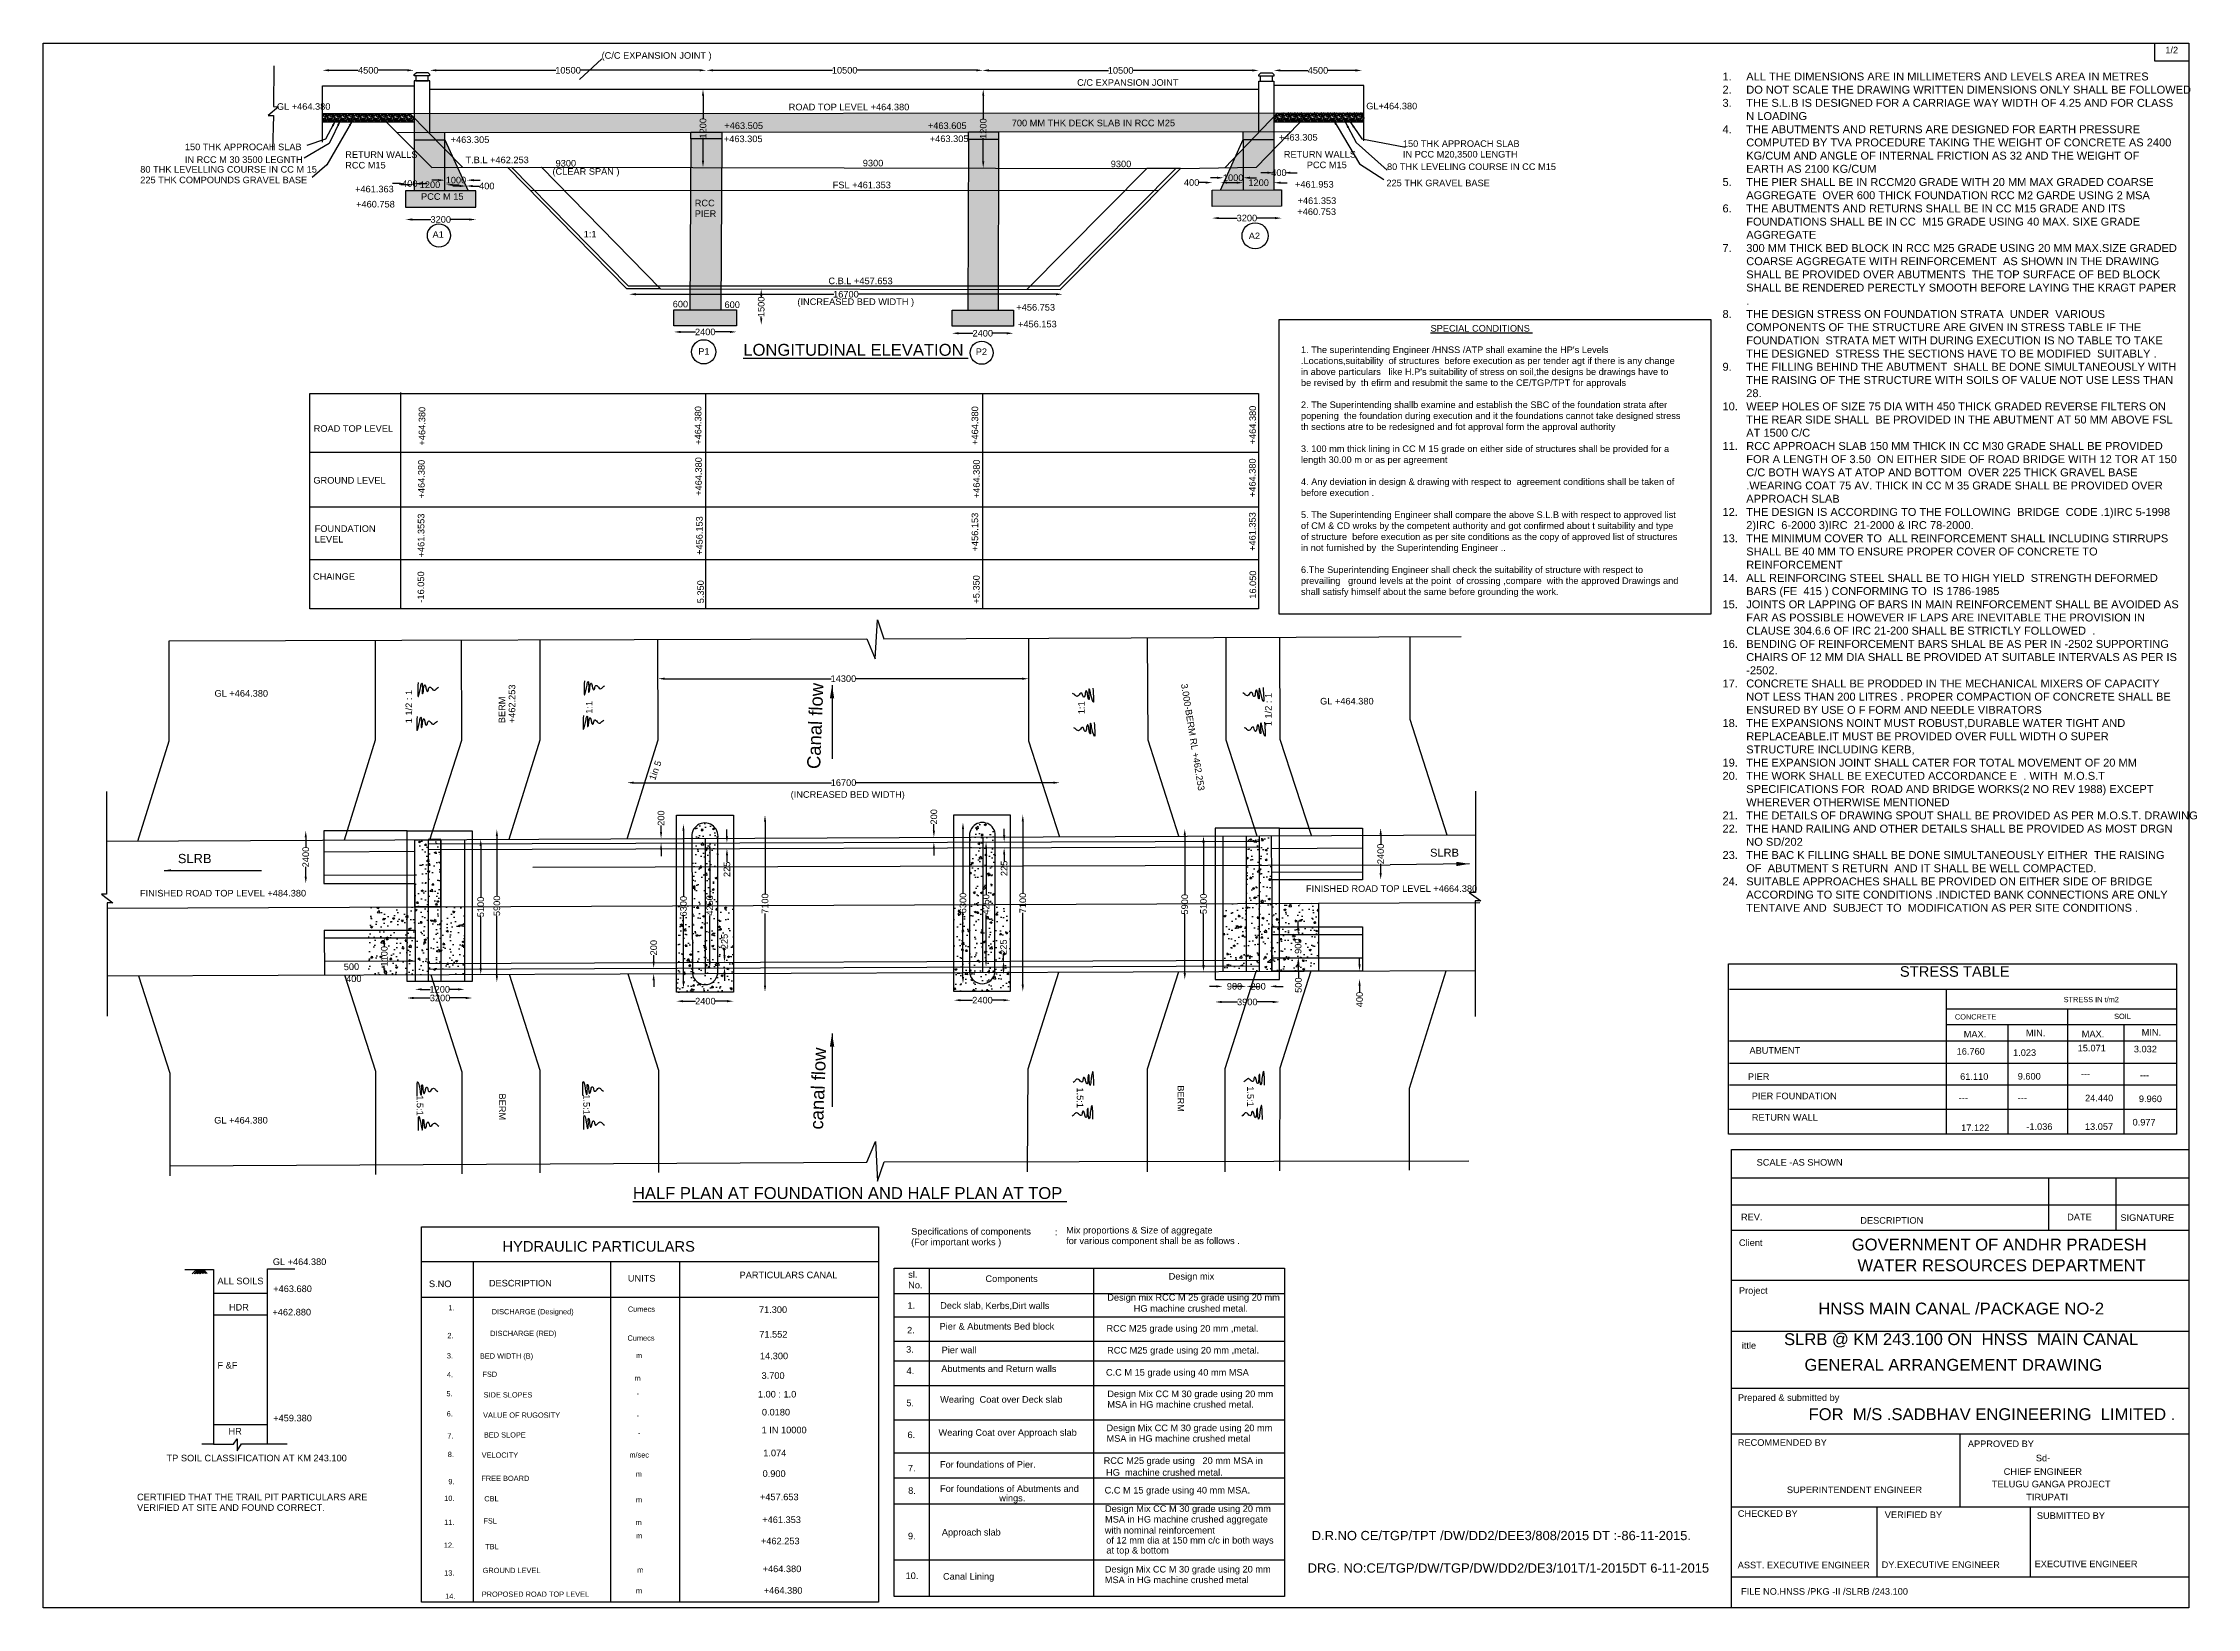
# Model space of a CAD drawing. Header units: millimetres. Extents: x 5124 to 5437574, y 2311 to 17241158.
# Drawn here: x 5355935 to 5437574, y 17181853 to 17241158 of the extents above.
import ezdxf

# ---------------------------------------------------------------- set-up
doc = ezdxf.new("R2010")
doc.units = ezdxf.units.MM
doc.header["$MEASUREMENT"] = 0
for name, color, linetype in [('DIMENSIONS', 7, 'Continuous'), ('DRAWING', 50, 'Continuous'), ('TEXT', 7, 'Continuous'), ('text1', 7, 'Continuous')]:
    doc.layers.add(name, color=color, linetype=linetype)
doc.styles.get("Standard").update_dxf_attribs({"font": 'arial.ttf', "height": 250})
doc.dimstyles.get("Standard").update_dxf_attribs({"dimtxt": 300, "dimasz": 250, "dimexe": 0.18, "dimexo": 0.0625, "dimgap": 0.09, "dimtad": 0, "dimdec": 0, "dimzin": 0, "dimdsep": 46, "dimtxsty": 'Standard', "dimcen": 0.09, "dimse1": 1, "dimse2": 1, "dimadec": 0, "dimazin": 0, "dimtfac": 1, "dimtdec": 0, "dimtofl": 0, "dimtmove": 0, "dimatfit": 3, "dimfxl": 1, "dimtolj": 1, "dimtzin": 0, "dimarcsym": 0})
pattern_1 = [(50, (0, 0), (717.260183, -62.752135), [75, -825]), (355, (0, 0), (-138.751334, 752.192134), [60, -660]), (100.4514, (59.8, -5.2), (578.509382, 689.439542), [63.74019, -701.142112]), (46.1842, (0, 200), (1067.24105, -165.519014), [112.5, -1237.5]), (96.6356, (88.9, 186.2), (934.662706, 974.11787), [95.61029, -1051.713]), (351.1842, (0, 200), (934.661945, 974.1186), [90, -990]), (21, (100, 150), (596.907052, -402.61889), [75, -825]), (326, (100, 150), (243.315332, 725.150045), [60, -660]), (71.4514, (149.74, 116.45), (840.222629, 322.530497), [63.74019, -701.142112]), (37.5, (0, 0), (12.1598553, 332.893854), [0, -652, 0, -670, 0, -662.5]), (7.5, (0, 0), (263.0695374, 394.411712), [0, -382, 0, -637, 0, -252.5]), (327.5, (-223, 0), (533.822436, -22.5548717), [0, -250, 0, -780, 0, -1035]), (317.5, (-323, 0), (583.186169, 100.104982), [0, -325, 0, -518, 0, -735])]
pattern_2 = [(228.0128, (180, 250), (-1999.99955804, -2250.000335402), [33.634, -3329.772]), (184.9697, (157.5, 225), (3000.0002628794, 249.997826752), [57.717, -5713.98125]), (132.5104, (100, 220), (2499.997679587, -2750.002168468), [40.697, -4029.008]), (267.2737, (2.5, 157.5), (249.999004432, 5000.000073743), [52.5595, -5203.3895]), (292.8337, (0, 105), (-1250.002476359, 2999.9991029444), [51.53875, -5102.34325]), (357.2737, (20, 57.5), (-5000.000073743, 249.999004432), [52.5595, -5203.3895]), (37.6942, (72.5, 55), (-3250.0018364045, -2499.99760129), [69.50725, -6881.21225]), (72.2553, (127.5, 97.5), (1750.0026906764, 5499.99905781), [65.622, -6496.58025]), (121.4296, (147.5, 160), (-2000.002058544, 3249.998759123), [52.7375, -5221.01825]), (175.2364, (120, 205), (2750.00023658, -249.997883165), [60.208, -2950.19075]), (222.3974, (60, 210), (-3000.0018377683, -2749.9980205035), [77.862, -7708.34375]), (138.8141, (250, 155), (-1750.0007367, 1499.999328336), [26.57525, -2630.961]), (171.4692, (230, 172.5), (3249.999571204, -500.00197751), [50.55925, -5005.37775]), (225, (180, 180), (-3e-14, -250.0000774), [35.35525, -318.198]), (203.1986, (162.5, 210), (1249.999932667, 500.000331316), [19.0395, -1884.90375]), (291.8014, (145, 202.5), (-249.99997763, 750.00006825), [26.92575, -1319.3655]), (30.9638, (155, 177.5), (749.99950557, 500.00062089), [43.73225, -1414.00575]), (161.5651, (192.5, 200), (500.00010865, -249.9996008), [31.62275, -758.94675]), (16.3895, (0, 202.5), (2500.000549603, 749.998177454), [44.3, -4385.71125]), (70.3462, (42.5, 215), (-999.998811843, -2750.000533902), [37.16525, -3679.352]), (293.1986, (192.5, 250), (-500.000331316, 1249.999932667), [38.07875, -1865.8645]), (343.6105, (207.5, 215), (-2500.000549603, 749.998177454), [44.3, -4385.71125]), (339.444, (0, 47.5), (-1250.000461136, 499.998999105), [42.72, -2093.281]), (294.7751, (40, 32.5), (-1249.998047311, 2750.00085546), [35.7945, -3543.66075]), (66.8014, (195, 0), (500.000331316, 1249.999932667), [38.07875, -1865.8645]), (17.354, (210, 35), (-3250.000504774, -999.998625565), [41.90775, -4148.856]), (69.444, (72.5, 0), (-499.998999105, -1250.000461136), [21.36, -2114.641]), (101.3099, (180, 0), (-249.99940804, 1000.00018806), [12.7475, -1262.00725]), (165.9638, (177.5, 12.5), (750.0001365, -249.99951434), [51.53875, -979.2375]), (186.009, (127.5, 25), (2499.9999377265, 249.99982937), [47.7625, -4728.48075]), (303.6901, (155, 155), (-250.00033363, 499.99988944), [36.0555, -865.33225]), (353.1572, (175, 125), (4249.9998413696, -500.001999481), [62.9485, -6231.89075]), (60.9454, (237.5, 117.5), (-1000.0000068, -1750.000096142), [25.739, -2548.1685]), (90, (250, 140), (-250, 250), [15, -235]), (120.2564, (122.5, 32.5), (999.9987217, -1750.000613964), [34.731, -3438.38]), (48.0128, (105, 62.5), (1999.99955804, 2250.000335402), [67.268, -3296.138]), (0, (150, 112.5), (250, 250), [65, -185]), (325.3048, (215, 112.5), (-2499.998564747, 1750.002152399), [39.5285, -3913.3185]), (254.0546, (247.5, 90), (-249.999972324, -1000.00003166), [36.4005, -1783.627]), (207.646, (237.5, 55), (-4749.998951795, -2500.001928292), [59.26625, -5867.3685]), (175.4261, (185, 27.5), (-3250.000139578, 249.99870029), [62.69975, -6207.2685])]

msp = doc.modelspace()

# ---------------------------------------------------------------- texts
at = {"layer": 'TEXT', "color": 0}
for s, height, p in [('(C/C EXPANSION JOINT )', 250, (5377104.9, 17240563.6)), ('1/2', 250, (5436375.9, 17240766.9)), ('C/C EXPANSION JOINT ', 250, (5395129.8, 17239538.6)), ('GL+464.380 ', 250, (5406088.1, 17238646.5)), ('GL +464.380 ', 250, (5364797.2, 17238629.2)), ('+463.505', 250, (5381758.2, 17237902.3)), ('ROAD TOP LEVEL +464.380', 250, (5384197.6, 17238610)), ('+463.605', 250, (5389473.9, 17237903.7)), ('700 MM THK DECK SLAB IN RCC M25', 250, (5392651.7, 17238005.6)), ('150 THK APPROCAH SLAB', 250, (5361310, 17237098.9)), ('+463.305', 250, (5371383.5, 17237373.5)), ('+463.305', 250, (5381739.7, 17237404.1)), ('+463.305', 250, (5389546.2, 17237407.2)), ('+463.305', 250, (5402779.1, 17237461.7)), ('150 THK APPROACH SLAB ', 250, (5407476.5, 17237222.6)), ('80 THK LEVELLING COURSE IN CC M 15', 250, (5359619.2, 17236247.6)), ('IN RCC M 30 3500 LEGNTH', 250, (5361310, 17236616.9)), ('RETURN WALLS ', 250, (5367388.1, 17236807.1)), ('RCC M15 ', 250, (5367388.1, 17236405.5)), ('T.B.L +462.253', 250, (5371947.2, 17236605.4)), ('9300', 250, (5375361.4, 17236479.9)), ('9300', 250, (5387006.3, 17236484.1)), ('9300', 250, (5396404.8, 17236454.4)), ('RETURN WALLS', 250, (5402963.1, 17236818.2)), ('         PCC M15', 250, (5402963.1, 17236416.6)), ('80 THK LEVELING COURSE IN CC M15 ', 250, (5406875.6, 17236347.8)), ('IN PCC M20,3500 LENGTH ', 250, (5407476.5, 17236821)), ('225 THK COMPOUNDS GRAVEL BASE', 250, (5359619.2, 17235846)), ('+461.363', 250, (5367760.5, 17235500.4)), ('(CLEAR SPAN )', 250, (5375242.8, 17236168.7)), ('FSL +461.353 ', 250, (5385865.9, 17235657)), ('+461.953', 250, (5403387.7, 17235680.3)), ('225 THK GRAVEL BASE ', 250, (5406852, 17235731.5)), ('+460.758', 250, (5367799.9, 17234927.8)), ('PCC M 15 ', 250, (5370261.3, 17235218)), ('RCC ', 250, (5380635.9, 17234971.3)), ('PIER ', 250, (5380635.9, 17234569.7)), ('+460.753', 250, (5403477.4, 17234643.6)), ('+461.353', 250, (5403485.6, 17235059.9)), ('A1', 250, (5370698.2, 17233778.4)), ('1:1', 250, (5376428.4, 17233791.6)), ('A2', 250, (5401635, 17233727.2)), ('C.B.L +457.653', 250, (5385702.5, 17232021.1)), ('600', 250, (5379800.9, 17231140.6)), ('600', 250, (5381764.1, 17231118.1)), ('(INCREASED BED WIDTH )', 250, (5384527, 17231231.8)), ('+456.753', 250, (5392826.4, 17231018.2)), ('+456.153', 250, (5392889.8, 17230384)), ('%%USPECIAL CONDITIONS ', 250, (5408525.8, 17230222.3)), ('P1', 250, (5380768.2, 17229348.3)), ('%%ULONGITUDINAL ELEVATION ', 450, (5382477.3, 17229307.9)), ('P2', 250, (5391288.1, 17229337.1)), ('ROAD TOP LEVEL ', 250, (5366192.9, 17226425.5)), ('GROUND LEVEL ', 250, (5366180.6, 17224462.6)), ('FOUNDATION ', 250, (5366230.5, 17222631.7)), ('LEVEL ', 250, (5366230.5, 17222230.1)), ('CHAINGE ', 250, (5366165.8, 17220818.4)), ('GL +464.380 ', 250, (5362433.7, 17216387.9)), ('GL +464.380', 250, (5404338.9, 17216091.9)), ('(INCREASED BED WIDTH)', 250, (5384271.5, 17212555)), ('SLRB ', 350, (5361042.5, 17210078.7)), ('SLRB ', 300, (5408507.3, 17210325.5)), ('FINISHED ROAD TOP LEVEL +484.380', 250, (5359606.8, 17208814.9)), ('FINISHED ROAD TOP LEVEL +4664.380', 250, (5403800.7, 17208989.3)), ('STRESS TABLE ', 400, (5426314.2, 17205772.8)), ('MIN.', 250, (5435480.4, 17203537.6)), ('16.760', 250, (5428467.2, 17202821.5)), ('MAX.', 250, (5428735.4, 17203471.3)), ('1.023', 250, (5430605.9, 17202773.8)), ('MIN.', 250, (5431093.7, 17203519)), ('15.071', 250, (5433053.7, 17202944.1)), ('MAX.', 250, (5433208, 17203480.4)), ('3.032', 250, (5435182.9, 17202905.9)), ('61.110', 250, (5428599.3, 17201865.2)), ('9.600', 250, (5430781.4, 17201875.4)), ('---', 250, (5433177.8, 17201980.4)), ('---', 250, (5435412, 17201923.1)), ('---', 250, (5428546.6, 17201053.7)), ('---', 250, (5430782.3, 17201060.7)), ('24.440', 250, (5433334.5, 17201052.4)), ('9.960', 250, (5435374.5, 17201021.9)), ('GL +464.380 ', 250, (5362422.5, 17200210.4)), ('17.122', 250, (5428637.8, 17199924)), ('-1.036', 250, (5431107.6, 17199969.5)), ('13.057', 250, (5433329.1, 17199969.9)), ('0.977', 250, (5435133.8, 17200135.2)), ('SCALE -AS SHOWN ', 250, (5420885.4, 17198614.9)), ('%%UHALF PLAN AT FOUNDATION AND HALF PLAN AT TOP ', 450, (5378291.5, 17197350.6)), ('REV.', 250, (5420292.7, 17196542.1)), ('DESCRIPTION ', 250, (5424814.8, 17196413.3)), ('DATE ', 250, (5432656.4, 17196543.1)), ('SIGNATURE ', 250, (5434674.7, 17196520)), ('Specifications of components ', 250, (5388838.3, 17195998.2)), ('(For important works )', 250, (5388838.3, 17195596.6)), (':', 250, (5394287.7, 17195971.2)), ('for various component shall be as follows .', 250, (5394712.4, 17195641.4)), ('Mix proportions & Size of aggregate ', 250, (5394712.4, 17196043)), ('Client ', 250, (5420214.9, 17195568.6)), ('GOVERNMENT OF ANDHR PRADESH ', 450, (5424491.2, 17195399.6)), ('GL +464.380', 250, (5364642.5, 17194847.4)), ('WATER RESOURCES DEPARTMENT ', 450, (5424706.8, 17194613.7)), ('ALL SOILS ', 250, (5362543.6, 17194117.6)), ('+463.680', 250, (5364658, 17193822.5)), ('sl.', 250, (5388726.5, 17194363.3)), ('No.', 250, (5388726.5, 17193961.7)), ('Components ', 250, (5391655, 17194205.8)), ('Design mix', 250, (5398600.5, 17194295.5)), ('Project ', 250, (5420214.7, 17193756.6)), ('HDR ', 250, (5362979, 17193123.7)), ('+462.880', 250, (5364626.9, 17192937.3)), ('71.300', 250, (5383068.6, 17193032.1)), ('1.', 250, (5388699.9, 17193189.2)), ('Deck slab,', 250, (5389940, 17193190.9)), ('Kerbs,Dirt walls ', 250, (5391653.4, 17193184.2)), ('Design mix RCC M 25 grade using 20 mm', 250, (5396272.9, 17193496)), ('HG machine crushed metal.', 250, (5397275.6, 17193078.8)), ('HNSS MAIN CANAL /PACKAGE NO-2', 450, (5423226.8, 17192973.1)), ('71.552', 250, (5383081.2, 17192098.4)), ('2.', 250, (5388683, 17192253.3)), ('Pier & Abutments Bed block', 250, (5389916.2, 17192399.9)), ('RCC M25 grade using 20 mm ,metal.', 250, (5396240.8, 17192322.7)), ('3.', 250, (5388649.3, 17191527.8)), ('Pier wall', 250, (5389993.3, 17191502.4)), ('RCC M25 grade using 20 mm ,metal.', 250, (5396266.7, 17191494.3)), ('ittle ', 250, (5420322.4, 17191673.5)), ('SLRB @ KM 243.100 ON  HNSS  MAIN CANAL  ', 450, (5421925.2, 17191813.5)), ('F &F ', 250, (5362543.6, 17190925.2)), ('14.300', 250, (5383106.5, 17191278.3)), ('3.700', 250, (5383168.1, 17190534)), ('4.', 250, (5388666.1, 17190718)), ('Abutments and Return walls ', 250, (5389979.3, 17190793)), ('C.C M 15 grade using 40 mm MSA ', 250, (5396222.4, 17190654.5)), ('GENERAL ARRANGEMENT DRAWING ', 450, (5422699.4, 17190839.7)), ('1.00 : 1.0', 250, (5383029.2, 17189827.4)), ('Design Mix CC M 30 grade using 20 mm', 250, (5396273.9, 17189840.4)), ('Prepared & submitted by ', 250, (5420176.6, 17189699.4)), ('+459.380', 250, (5364658.1, 17188922)), ('0.0180', 250, (5383180.7, 17189146.1)), ('5.', 250, (5388655.2, 17189497.8)), ('Wearing  Coat over Deck slab ', 250, (5389937.2, 17189628.8)), ('MSA in HG machine crushed metal.', 250, (5396273.9, 17189438.8)), ('FOR  M/S .SADBHAV ENGINEERING  LIMITED . ', 450, (5422854.7, 17188969.7)), ('HR ', 250, (5362963.4, 17188425.1)), ('1 IN 10000', 250, (5383169.4, 17188470.8)), ('6.', 250, (5388699.9, 17188288.4)), ('Wearing Coat over Approach slab ', 250, (5389875.9, 17188375)), ('Design Mix CC M 30 grade using 20 mm', 250, (5396243, 17188551.4)), ('MSA in HG machine crushed metal', 250, (5396243, 17188149.8)), ('TP SOIL CLASSIFICATION AT KM 243.100', 250, (5360616.5, 17187408)), ('1.074', 250, (5383232.6, 17187600.2)), ('RCC M25 grade using   20 mm MSA in ', 250, (5396134.6, 17187309.8)), ('RECOMMENDED BY ', 250, (5420171.6, 17187995.9)), ('APPROVED BY ', 250, (5428892.2, 17187948.5)), ('Sd-', 250, (5431468.4, 17187409.2)), ('0.900', 250, (5383207.5, 17186818)), ('7.', 250, (5388716.8, 17187023)), ('For foundations of Pier.', 250, (5389929.9, 17187165)), ('HG  machine crushed metal.', 250, (5396225.8, 17186863.6)), ('TELUGU GANGA PROJECT', 250, (5429799.8, 17186423.2)), ('CHIEF ENGINEER', 250, (5430249.7, 17186895.2)), ('CERTIFIED THAT THE TRAIL PIT PARTICULARS ARE ', 250, (5359497.1, 17185932.8)), ('+457.653', 250, (5383106.3, 17185934.8)), ('8.', 250, (5388725.6, 17186175.4)), ('For foundations of Abutments and ', 250, (5389933.9, 17186249.4)), ('wings.', 250, (5392177.2, 17185891.6)), ('C.C M 15 grade using 40 mm MSA.', 250, (5396171.5, 17186188.8)), ('SUPERINTENDENT ENGINEER ', 250, (5422034.3, 17186204.2)), ('TIRUPATI', 250, (5431104.5, 17185928.7)), ('VERIFIED AT SITE AND FOUND CORRECT.', 250, (5359497.1, 17185531.2)), ('+461.353', 250, (5383194.7, 17185071.4)), ('Design Mix CC M 30 grade using 20 mm', 250, (5396186.4, 17185490.4)), ('MSA in HG machine crushed aggregate ', 250, (5396186.4, 17185088.8)), ('CHECKED BY ', 250, (5420171.5, 17185304.5)), ('VERIFIED BY ', 250, (5425743.1, 17185257.1)), ('SUBMITTED BY ', 250, (5431507.4, 17185224.5)), ('+462.253', 250, (5383144.2, 17184263.9)), ('9.', 250, (5388716.5, 17184450.8)), ('Approach slab ', 250, (5390001.6, 17184596.4)), ('with nominal reinforcement ', 250, (5396177.7, 17184671.1)), ('of 12 mm dia at 150 mm c/c in both ways ', 250, (5396231.3, 17184292.5)), ('D.R.NO CE/TGP/TPT /DW/DD2/DEE3/808/2015 DT :-86-11-2015.', 350, (5404023.7, 17184421.3)), ('+464.380', 250, (5383209.4, 17183208.6)), ('Design Mix CC M 30 grade using 20 mm', 250, (5396177.9, 17183194.5)), ('at top & bottom ', 250, (5396237.2, 17183913.5)), ('DRG. NO:CE/TGP/DW/TGP/DW/DD2/DE3/101T/1-2015DT 6-11-2015', 350, (5403870, 17183190.2)), ('ASST. EXECUTIVE ENGINEER ', 250, (5420168.6, 17183352.8)), ('DY.EXECUTIVE ENGINEER ', 250, (5425622.9, 17183365.8)), ('EXECUTIVE ENGINEER ', 250, (5431421.7, 17183395.7)), ('+464.380', 250, (5383251.8, 17182390.4)), ('10.', 250, (5388627.2, 17182946.5)), ('Canal Lining ', 250, (5390046.5, 17182921)), ('MSA in HG machine crushed metal', 250, (5396177.9, 17182792.9)), ('FILE NO.HNSS /PKG -II /SLRB /243.100', 250, (5420294.8, 17182351.7))]:
    msp.add_text(s, height=height, dxfattribs=at).set_placement(p)
for s, height, rotation, p in [('+464.380', 250, 90, (5370421.6, 17225905.7)), ('+464.380', 250, 90, (5380889.1, 17225934.5)), ('+464.380', 250, 90, (5391379.1, 17225928.6)), ('+464.380', 250, 90, (5401907.5, 17225949)), ('+464.380', 250, 90, (5370401.8, 17223899.6)), ('+464.380', 250, 90, (5380905.1, 17223998.9)), ('+464.380', 250, 90, (5391440.3, 17223910.5)), ('+464.380', 250, 90, (5401897.5, 17223951.2)), ('+461.3553', 250, 90, (5370389.8, 17221665.9)), ('+456.153', 250, 90, (5380937.2, 17221759.4)), ('+456.153', 250, 90, (5391379.1, 17221892.3)), ('+461.353', 250, 90, (5401897.5, 17221912.7)), ('-16.050', 250, 90, (5370379.7, 17219952)), ('+5.350', 250, 90, (5391433.6, 17219914.5)), ('16.050', 250, 90, (5401914.4, 17220098.4)), ('5.350', 250, 90, (5380983.7, 17219927.1)), ('Canal flow ', 500, 87.829874, (5385389.6, 17213639.4)), ('3.000-BERM RL +462.253', 250, 279.220122, (5399066, 17216862)), ('1 1/2 : 1', 250, 90, (5369923.8, 17215382)), ('BERM ', 250, 90, (5373451.5, 17215382)), ('+462.253', 250, 90, (5373832.2, 17215382)), ('1:1', 250, 90, (5376759.6, 17215742.4)), ('1:1', 250, 90, (5395417.7, 17215725.2)), ('1 1/2 : 1', 250, 90, (5402502.5, 17215269.2)), ('1in 5', 250, 70.346693, (5379130.6, 17213197.8)), ('500', 250, 1.44189, (5367336, 17206021.3)), ('400', 250, 1.44189, (5367424, 17205565.4)), ('canal flow ', 500, 87.829874, (5385498.9, 17199976.7)), ('1.5:1', 250, 270, (5395118, 17201577)), ('BERM ', 250, 270, (5398935.4, 17201660.1)), ('1.5:1', 250, 270, (5401574, 17201622.7)), ('1.5:1', 250, 270, (5370097.1, 17201284.6)), ('BERM ', 250, 270, (5373218.4, 17201348.1)), ('1.5:1', 250, 270, (5376409.4, 17201317.6))]:
    msp.add_text(s, height=height, rotation=rotation, dxfattribs=at).set_placement(p)
at = {"layer": 'text1', "color": 0}
for s, height, p in [('STRESS IN t/m2', 200, (5432521.3, 17204809.5)), ('CONCRETE ', 200, (5428400.4, 17204153.7)), ('SOIL ', 200, (5434435.6, 17204172.4)), ('ABUTMENT ', 250, (5420613.8, 17202855.1)), ('PIER ', 250, (5420554.5, 17201864.1)), ('PIER FOUNDATION ', 250, (5420700.9, 17201130.7)), ('RETURN WALL ', 250, (5420703.6, 17200317.9)), ('HYDRAULIC PARTICULARS ', 400, (5373346.1, 17195355)), ('S.NO  ', 250, (5370562, 17194010.6)), ('DESCRIPTION ', 250, (5372833.1, 17194035.8)), ('UNITS ', 250, (5378100.6, 17194222.7)), ('PARTICULARS CANAL ', 250, (5382334.5, 17194346.7)), ('1.', 200, (5371294.6, 17193128.6)), ('DISCHARGE (Designed)', 200, (5372941.3, 17192979.8)), ('Cumecs ', 200, (5378101.6, 17193075.3)), ('DISCHARGE (RED)', 200, (5372882.2, 17192157.4)), ('2.', 200, (5371261, 17192075.8)), ('Cumecs ', 200, (5378086.6, 17191980.1)), ('4.', 200, (5371243.6, 17190594.9)), ('3.', 200, (5371241.8, 17191307.8)), ('BED WIDTH (B)', 200, (5372493.1, 17191301.9)), ('FSD ', 200, (5372588.4, 17190608.7)), ('m', 200, (5378410.4, 17191318.9)), ('5.', 200, (5371222.7, 17189873.3)), ('SIDE SLOPES ', 200, (5372633.5, 17189828.4)), ('m', 200, (5378354.5, 17190459.7)), ('-', 200, (5378435.4, 17189883.2)), ('6.', 200, (5371233.8, 17189110.9)), ('VALUE OF RUGOSITY', 200, (5372612.5, 17189059.9)), ('-', 200, (5378435.4, 17189045)), ('7.', 200, (5371258.9, 17188273.1)), ('BED SLOPE ', 200, (5372646, 17188310.4)), ('-', 200, (5378484.9, 17188396.8)), ('8.', 200, (5371274.1, 17187570)), ('VELOCITY ', 200, (5372559.3, 17187544.4)), ('m/sec', 200, (5378157, 17187551.4)), ('9.', 200, (5371296.5, 17186539.6)), ('FREE BOARD ', 200, (5372547.4, 17186664)), ('m', 200, (5378401.3, 17186827.8)), ('10.', 200, (5371140.8, 17185907.7)), ('CBL ', 200, (5372659.4, 17185889.6)), ('m', 200, (5378408.3, 17185853.6)), ('11.', 200, (5371137.3, 17184999.3)), ('FSL', 200, (5372625.9, 17185050.6)), ('m', 200, (5378394.3, 17184994.5)), ('12.', 200, (5371125.7, 17184130.1)), ('TBL ', 200, (5372693, 17184077.4)), ('m', 200, (5378410.5, 17184486.3)), ('GROUND LEVEL ', 200, (5372597.2, 17183172.7)), ('13.', 200, (5371136.9, 17183077.3)), ('m', 200, (5378407.8, 17182407.4)), ('m', 200, (5378453.2, 17183191.9)), ('14.', 200, (5371176.5, 17182198.4)), ('PROPOSED ROAD TOP LEVEL ', 200, (5372563.7, 17182273.1))]:
    msp.add_text(s, height=height, dxfattribs=at).set_placement(p)
at = {"layer": 'text1', "color": 0, "attachment_point": 1}
for s, width, insert, char_height in [('\\pi-900,l1200,t1200;1.^IALL THE DIMENSIONS ARE IN MILLIMETERS AND LEVELS AREA IN METRES \\P2.^IDO NOT SCALE THE DRAWING WRITTEN DIMENSIONS ONLY SHALL BE FOLLOWED \\P3.^ITHE S.L.B IS DESIGNED FOR A CARRIAGE WAY WIDTH OF 4.25 AND FOR CLASS N LOADING \\P4.^ITHE ABUTMENTS AND RETURNS ARE DESIGNED FOR EARTH PRESSURE COMPUTED BY TVA PROCEDURE TAKING THE WEIGHT OF CONCRETE AS 2400  KG/CUM AND ANGLE OF INTERNAL FRICTION AS 32 AND THE WEIGHT OF EARTH AS 2100 KG/CUM\\P5.^ITHE PIER SHALL BE IN RCCM20 GRADE WITH 20 MM MAX GRADED COARSE AGGREGATE  OVER 600 THICK FOUNDATION RCC M2 GARDE USING 2 MSA\\P6.^ITHE ABUTMENTS AND RETURNS SHALL BE IN CC M15 GRADE AND ITS FOUNDATIONS SHALL BE IN CC  M15 GRADE USING 40 MAX. SIXE GRADE AGGREGATE   \\P7.^I300 MM THICK BED BLOCK IN RCC M25 GRADE USING 20 MM MAX.SIZE GRADED COARSE AGGREGATE WITH REINFORCEMENT  AS SHOWN IN THE DRAWING SHALL BE PROVIDED OVER ABUTMENTS  THE TOP SURFACE OF BED BLOCK SHALL BE RENDERED PERECTLY SMOOTH BEFORE LAYING THE KRAGT PAPER .\\P8.^ITHE DESIGN STRESS ON FOUNDATION STRATA  UNDER  VARIOUS COMPONENTS OF THE STRUCTURE ARE GIVEN IN STRESS TABLE IF THE FOUNDATION  STRATA MET WITH DURING EXECUTION IS NO TABLE TO TAKE THE DESIGNED  STRESS THE SECTIONS HAVE TO BE MODIFIED  SUITABLY .\\P9.^ITHE FILLING BEHIND THE ABUTMENT  SHALL BE DONE SIMULTANEOUSLY WITH THE RAISING OF THE STRUCTURE WITH SOILS OF VALUE NOT USE LESS THAN 28.\\P10.^IWEEP HOLES OF SIZE 75 DIA WITH 450 THICK GRADED REVERSE FILTERS ON THE REAR SIDE SHALL  BE PROVIDED IN THE ABUTMENT AT 50 MM ABOVE FSL AT 1500 C/C \\P11.^IRCC APPROACH SLAB 150 MM THICK IN CC M30 GRADE SHALL BE PROVIDED FOR A LENGTH OF 3.50  ON EITHER SIDE OF ROAD BRIDGE WITH 12 TOR AT 150 C/C BOTH WAYS AT ATOP AND BOTTOM  OVER 225 THICK GRAVEL BASE .WEARING COAT 75 AV. THICK IN CC M 35 GRADE SHALL BE PROVIDED OVER APPROACH SLAB \\P12.^ITHE DESIGN IS ACCORDING TO THE FOLLOWING  BRIDGE  CODE .1)IRC 5-1998 2)IRC  6-2000 3)IRC  21-2000 & IRC 78-2000.\\P13.^ITHE MINIMUM COVER TO  ALL REINFORCEMENT SHALL INCLUDING STIRRUPS SHALL BE 40 MM TO ENSURE PROPER COVER OF CONCRETE TO REINFORCEMENT \\P14.^IALL REINFORCING STEEL SHALL BE TO HIGH YIELD  STRENGTH DEFORMED  BARS (FE  415 ) CONFORMING TO  IS 1786-1985 \\P15.^IJOINTS OR LAPPING OF BARS IN MAIN REINFORCEMENT SHALL BE AVOIDED AS FAR AS POSSIBLE HOWEVER IF LAPS ARE INEVITABLE THE PROVISION IN CLAUSE 304.6.6 OF IRC 21-200 SHALL BE STRICTLY FOLLOWED  .\\P16.^IBENDING OF REINFORCEMENT BARS SHLAL BE AS PER IN -2502 SUPPORTING   CHAIRS OF 12 MM DIA SHALL BE PROVIDED AT SUITABLE INTERVALS AS PER IS -2502.\\P17.^ICONCRETE SHALL BE PRODDED IN THE MECHANICAL MIXERS OF CAPACITY NOT LESS THAN 200 LITRES . PROPER COMPACTION OF CONCRETE SHALL BE ENSURED BY USE O F FORM AND NEEDLE VIBRATORS\\P18.^ITHE EXPANSIONS NOINT MUST ROBUST,DURABLE WATER TIGHT AND REPLACEABLE.IT MUST BE PROVIDED OVER FULL WIDTH O SUPER STRUCTURE INCLUDING KERB,\\P19.^ITHE EXPANSION JOINT SHALL CATER FOR TOTAL MOVEMENT OF 20 MM \\P20.^ITHE WORK SHALL BE EXECUTED ACCORDANCE E  . WITH  M.O.S.T SPECIFICATIONS FOR  ROAD AND BRIDGE WORKS(2 NO REV 1988) EXCEPT WHEREVER OTHERWISE MENTIONED\\P21.^ITHE DETAILS OF DRAWING SPOUT SHALL BE PROVIDED AS PER M.O.S.T. DRAWING \\P22.^ITHE HAND RAILING AND OTHER DETAILS SHALL BE PROVIDED AS MOST DRGN NO SD/202\\P23.^ITHE BAC K FILLING SHALL BE DONE SIMULTANEOUSLY EITHER  THE RAISING OF  ABUTMENT S RETURN  AND IT SHALL BE WELL COMPACTED.  \\P24.^ISUITABLE APPROACHES SHALL BE PROVIDED ON EITHER SIDE OF BRIDGE ACCORDING TO SITE CONDITIONS .INDICTED BANK CONNECTIONS ARE ONLY TENTAIVE AND  SUBJECT TO  MODIFICATION AS PER SITE CONDITIONS .', 17550.922, (5419291.8, 17240042.8), 300), ("1. The superintending Engineer /HNSS /ATP shall examine the HP's Levels .Locations,suitability  of structures  before execution as per tender agt if there is any change in above particulars   like H.P's suitability of stress on soil,the designs be drawings have to be revised by  th efirm and resubmit the same to the CE/TGP/TPT for approvals\\P\\P2. The Superintending shallb examine and establish the SBC of the foundation strata after popening  the foundation during execution and it the foundations cannot take designed stress th sections atre to be redesigned and fot approval form the approval authority\\P\\P3. 100 mm thick lining in CC M 15 grade on either side of structures shall be provided for a length 30.00 m or as per agreement \\P\\P4. Any deviation in design & drawing with respect to  agreement conditions shall be taken of before execution .\\P\\P5. The Superintending Engineer shall compare the above S.L.B with respect to approved list  of CM & CD wroks by the competent authority and got confirmed about t suitability and type of structure  before execution as per site conditions as the copy of approved list of structures in not furnished by  the Superintending Engineer ..\\P\\P6.The Superintending Engineer shall check the suitability of structure with respect to prevailing   ground levels at the point  of crossing ,compare  with the approved Drawings and shall satisfy himself about the same before grounding the work.   ", 14357.643, (5403613.8, 17229660.6), 250)]:
    msp.add_mtext_dynamic_manual_height_columns(s, width=width, gutter_width=1000, heights=[0], dxfattribs=dict(at, insert=insert, char_height=char_height))

# ---------------------------------------------------------------- blocks, each defined once
blk = doc.blocks.new('*D4')
at = {"layer": 'Defpoints', "color": 0, "transparency": 16777216}
for p in [(5369994, 17240126), (5366529, 17239544), (5369994, 17239544)]:
    blk.add_point(p, dxfattribs=at)
at = {"layer": 'TEXT', "color": 0, "lineweight": -2, "transparency": 16777216}
for p, q in [((5366779, 17240126), (5367883, 17240126)), ((5369744, 17240126), (5368639, 17240126))]:
    blk.add_line(p, q, dxfattribs=at)
at = {"layer": 'TEXT', "color": 0, "transparency": 16777216}
for points in [[(5366779, 17240168), (5366779, 17240085), (5366529, 17240126)], [(5369744, 17240168), (5369744, 17240085), (5369994, 17240126)]]:
    blk.add_solid(points, dxfattribs=at)
at = {"layer": 'TEXT', "color": 0, "transparency": 16777216, "insert": (5368261, 17240126), "char_height": 250, "attachment_point": 5}
blk.add_mtext('\\A1;4500', dxfattribs=at)
blk = doc.blocks.new('*D5')
at = {"layer": 'Defpoints', "color": 0, "transparency": 16777216}
for p in [(5370591, 17239725), (5381076, 17240126), (5381076, 17239725)]:
    blk.add_point(p, dxfattribs=at)
at = {"layer": 'TEXT', "color": 0, "lineweight": -2, "transparency": 16777216}
for p, q in [((5370841, 17240126), (5375375, 17240126)), ((5380826, 17240126), (5376292, 17240126))]:
    blk.add_line(p, q, dxfattribs=at)
at = {"layer": 'TEXT', "color": 0, "transparency": 16777216}
for points in [[(5370841, 17240168), (5370841, 17240085), (5370591, 17240126)], [(5380826, 17240168), (5380826, 17240085), (5381076, 17240126)]]:
    blk.add_solid(points, dxfattribs=at)
at = {"layer": 'TEXT', "color": 0, "transparency": 16777216, "insert": (5375833, 17240126), "char_height": 250, "attachment_point": 5}
blk.add_mtext('\\A1;10500', dxfattribs=at)
blk = doc.blocks.new('*D6')
at = {"layer": 'Defpoints', "color": 0, "transparency": 16777216}
for p in [(5381076, 17239725), (5391560, 17240126), (5391560, 17239725)]:
    blk.add_point(p, dxfattribs=at)
at = {"layer": 'TEXT', "color": 0, "lineweight": -2, "transparency": 16777216}
for p, q in [((5381326, 17240126), (5385860, 17240126)), ((5391310, 17240126), (5386776, 17240126))]:
    blk.add_line(p, q, dxfattribs=at)
at = {"layer": 'TEXT', "color": 0, "transparency": 16777216}
for points in [[(5381326, 17240168), (5381326, 17240085), (5381076, 17240126)], [(5391310, 17240168), (5391310, 17240085), (5391560, 17240126)]]:
    blk.add_solid(points, dxfattribs=at)
at = {"layer": 'TEXT', "color": 0, "transparency": 16777216, "insert": (5386318, 17240126), "char_height": 250, "attachment_point": 5}
blk.add_mtext('\\A1;10500', dxfattribs=at)
blk = doc.blocks.new('*D7')
at = {"layer": 'Defpoints', "color": 0, "transparency": 16777216}
for p in [(5391536, 17239721), (5402021, 17240122), (5402021, 17239721)]:
    blk.add_point(p, dxfattribs=at)
at = {"layer": 'TEXT', "color": 0, "lineweight": -2, "transparency": 16777216}
for p, q in [((5391786, 17240122), (5396320, 17240122)), ((5401771, 17240122), (5397237, 17240122))]:
    blk.add_line(p, q, dxfattribs=at)
at = {"layer": 'TEXT', "color": 0, "transparency": 16777216}
for points in [[(5391786, 17240164), (5391786, 17240080), (5391536, 17240122)], [(5401771, 17240164), (5401771, 17240080), (5402021, 17240122)]]:
    blk.add_solid(points, dxfattribs=at)
at = {"layer": 'TEXT', "color": 0, "transparency": 16777216, "insert": (5396778, 17240122), "char_height": 250, "attachment_point": 5}
blk.add_mtext('\\A1;10500', dxfattribs=at)
blk = doc.blocks.new('*D8')
at = {"layer": 'Defpoints', "color": 0, "transparency": 16777216}
for p in [(5402588, 17239901), (5405927, 17240122), (5405927, 17239901)]:
    blk.add_point(p, dxfattribs=at)
at = {"layer": 'TEXT', "color": 0, "lineweight": -2, "transparency": 16777216}
for p, q in [((5402838, 17240122), (5403880, 17240122)), ((5405677, 17240122), (5404636, 17240122))]:
    blk.add_line(p, q, dxfattribs=at)
at = {"layer": 'TEXT', "color": 0, "transparency": 16777216}
for points in [[(5402838, 17240164), (5402838, 17240080), (5402588, 17240122)], [(5405677, 17240164), (5405677, 17240080), (5405927, 17240122)]]:
    blk.add_solid(points, dxfattribs=at)
at = {"layer": 'TEXT', "color": 0, "transparency": 16777216, "insert": (5404258, 17240122), "char_height": 250, "attachment_point": 5}
blk.add_mtext('\\A1;4500', dxfattribs=at)
blk = doc.blocks.new('*D9')
at = {"layer": 'Defpoints', "color": 0, "transparency": 16777216}
for p in [(5381141, 17239410), (5380949, 17236446), (5381134, 17236446)]:
    blk.add_point(p, dxfattribs=at)
at = {"layer": 'TEXT', "color": 0, "lineweight": -2, "transparency": 16777216}
for p, q in [((5380949, 17239160), (5380949, 17238289)), ((5380949, 17236696), (5380949, 17237566))]:
    blk.add_line(p, q, dxfattribs=at)
at = {"layer": 'TEXT', "color": 0, "transparency": 16777216}
for points in [[(5380907, 17239160), (5380990, 17239160), (5380949, 17239410)], [(5380907, 17236696), (5380990, 17236696), (5380949, 17236446)]]:
    blk.add_solid(points, dxfattribs=at)
at = {"layer": 'TEXT', "color": 0, "transparency": 16777216, "insert": (5380949, 17237928), "char_height": 250, "attachment_point": 5, "rotation": 90}
blk.add_mtext('\\A1;1200', dxfattribs=at)
blk = doc.blocks.new('*D10')
at = {"layer": 'Defpoints', "color": 0, "transparency": 16777216}
for p in [(5369678, 17234945), (5372341, 17234945), (5372341, 17234472)]:
    blk.add_point(p, dxfattribs=at)
at = {"layer": 'TEXT', "color": 0, "lineweight": -2, "transparency": 16777216}
for p, q in [((5369928, 17234472), (5370636, 17234472)), ((5372091, 17234472), (5371382, 17234472))]:
    blk.add_line(p, q, dxfattribs=at)
at = {"layer": 'TEXT', "color": 0, "transparency": 16777216}
for points in [[(5369928, 17234513), (5369928, 17234430), (5369678, 17234472)], [(5372091, 17234513), (5372091, 17234430), (5372341, 17234472)]]:
    blk.add_solid(points, dxfattribs=at)
at = {"layer": 'TEXT', "color": 0, "transparency": 16777216, "insert": (5371009, 17234472), "char_height": 250, "attachment_point": 5}
blk.add_mtext('\\A1;3200', dxfattribs=at)
blk = doc.blocks.new('*D11')
at = {"layer": 'Defpoints', "color": 0, "transparency": 16777216}
for p in [(5379848, 17230446), (5382219, 17230446), (5382219, 17230211)]:
    blk.add_point(p, dxfattribs=at)
at = {"layer": 'TEXT', "color": 0, "lineweight": -2, "transparency": 16777216}
for p, q in [((5380098, 17230211), (5380659, 17230211)), ((5381969, 17230211), (5381409, 17230211))]:
    blk.add_line(p, q, dxfattribs=at)
at = {"layer": 'TEXT', "color": 0, "transparency": 16777216}
for points in [[(5380098, 17230253), (5380098, 17230169), (5379848, 17230211)], [(5381969, 17230253), (5381969, 17230169), (5382219, 17230211)]]:
    blk.add_solid(points, dxfattribs=at)
at = {"layer": 'TEXT', "color": 0, "transparency": 16777216, "insert": (5381034, 17230211), "char_height": 250, "attachment_point": 5}
blk.add_mtext('\\A1;2400', dxfattribs=at)
blk = doc.blocks.new('*D12')
at = {"layer": 'Defpoints', "color": 0, "transparency": 16777216}
for p in [(5383300, 17231840), (5383156, 17230482), (5383300, 17230482)]:
    blk.add_point(p, dxfattribs=at)
at = {"layer": 'TEXT', "color": 0, "lineweight": -2, "transparency": 16777216}
for p, q in [((5383156, 17231590), (5383156, 17231522)), ((5383156, 17230732), (5383156, 17230800))]:
    blk.add_line(p, q, dxfattribs=at)
at = {"layer": 'TEXT', "color": 0, "transparency": 16777216}
for points in [[(5383115, 17231590), (5383198, 17231590), (5383156, 17231840)], [(5383115, 17230732), (5383198, 17230732), (5383156, 17230482)]]:
    blk.add_solid(points, dxfattribs=at)
at = {"layer": 'TEXT', "color": 0, "transparency": 16777216, "insert": (5383156, 17231161), "char_height": 250, "attachment_point": 5, "rotation": 90}
blk.add_mtext('\\A1;1500', dxfattribs=at)
blk = doc.blocks.new('*D13')
at = {"layer": 'Defpoints', "color": 0, "transparency": 16777216}
for p in [(5390392, 17230434), (5392715, 17230434), (5392715, 17230160)]:
    blk.add_point(p, dxfattribs=at)
at = {"layer": 'TEXT', "color": 0, "lineweight": -2, "transparency": 16777216}
for p, q in [((5390642, 17230160), (5391178, 17230160)), ((5392465, 17230160), (5391929, 17230160))]:
    blk.add_line(p, q, dxfattribs=at)
at = {"layer": 'TEXT', "color": 0, "transparency": 16777216}
for points in [[(5390642, 17230202), (5390642, 17230118), (5390392, 17230160)], [(5392465, 17230202), (5392465, 17230118), (5392715, 17230160)]]:
    blk.add_solid(points, dxfattribs=at)
at = {"layer": 'TEXT', "color": 0, "transparency": 16777216, "insert": (5391553, 17230160), "char_height": 250, "attachment_point": 5}
blk.add_mtext('\\A1;2400', dxfattribs=at)
blk = doc.blocks.new('*D14')
at = {"layer": 'Defpoints', "color": 0, "transparency": 16777216}
for p in [(5400250, 17234962), (5402879, 17234962), (5402879, 17234525)]:
    blk.add_point(p, dxfattribs=at)
at = {"layer": 'TEXT', "color": 0, "lineweight": -2, "transparency": 16777216}
for p, q in [((5400500, 17234525), (5401192, 17234525)), ((5402629, 17234525), (5401938, 17234525))]:
    blk.add_line(p, q, dxfattribs=at)
at = {"layer": 'TEXT', "color": 0, "transparency": 16777216}
for points in [[(5400500, 17234567), (5400500, 17234483), (5400250, 17234525)], [(5402629, 17234567), (5402629, 17234483), (5402879, 17234525)]]:
    blk.add_solid(points, dxfattribs=at)
at = {"layer": 'TEXT', "color": 0, "transparency": 16777216, "insert": (5401565, 17234525), "char_height": 250, "attachment_point": 5}
blk.add_mtext('\\A1;3200', dxfattribs=at)
blk = doc.blocks.new('*D15')
at = {"layer": 'Defpoints', "color": 0, "transparency": 16777216}
for p in [(5400562, 17235872), (5400250, 17235587), (5400562, 17235588)]:
    blk.add_point(p, dxfattribs=at)
at = {"layer": 'TEXT', "color": 0, "lineweight": -2, "transparency": 16777216}
for p, q in [((5400000, 17235872), (5399750, 17235872)), ((5400812, 17235872), (5401062, 17235872))]:
    blk.add_line(p, q, dxfattribs=at)
at = {"layer": 'TEXT', "color": 0, "transparency": 16777216}
for points in [[(5400000, 17235913), (5400000, 17235830), (5400250, 17235872)], [(5400812, 17235913), (5400812, 17235830), (5400562, 17235872)]]:
    blk.add_solid(points, dxfattribs=at)
at = {"layer": 'TEXT', "color": 0, "transparency": 16777216, "insert": (5399470, 17235872), "char_height": 250, "attachment_point": 5}
blk.add_mtext('\\A1;400', dxfattribs=at)
blk = doc.blocks.new('*D16')
at = {"layer": 'Defpoints', "color": 0, "transparency": 16777216}
for p in [(5400687, 17235893), (5401428, 17236054), (5401428, 17235895)]:
    blk.add_point(p, dxfattribs=at)
at = {"layer": 'TEXT', "color": 0, "lineweight": -2, "transparency": 16777216}
for p, q in [((5400437, 17236054), (5400187, 17236054)), ((5401678, 17236054), (5401928, 17236054))]:
    blk.add_line(p, q, dxfattribs=at)
at = {"layer": 'TEXT', "color": 0, "transparency": 16777216}
for points in [[(5400437, 17236095), (5400437, 17236012), (5400687, 17236054)], [(5401678, 17236095), (5401678, 17236012), (5401428, 17236054)]]:
    blk.add_solid(points, dxfattribs=at)
at = {"layer": 'TEXT', "color": 0, "transparency": 16777216, "insert": (5401044, 17236054), "char_height": 250, "attachment_point": 5}
blk.add_mtext('\\A1;1000', dxfattribs=at)
blk = doc.blocks.new('*D17')
at = {"layer": 'Defpoints', "color": 0, "transparency": 16777216}
for p in [(5401428, 17235872), (5402591, 17235872), (5402591, 17235867)]:
    blk.add_point(p, dxfattribs=at)
at = {"layer": 'TEXT', "color": 0, "lineweight": -2, "transparency": 16777216}
for p, q in [((5401178, 17235867), (5400928, 17235867)), ((5402841, 17235867), (5403091, 17235867))]:
    blk.add_line(p, q, dxfattribs=at)
at = {"layer": 'TEXT', "color": 0, "transparency": 16777216}
for points in [[(5401178, 17235908), (5401178, 17235825), (5401428, 17235867)], [(5402841, 17235908), (5402841, 17235825), (5402591, 17235867)]]:
    blk.add_solid(points, dxfattribs=at)
at = {"layer": 'TEXT', "color": 0, "transparency": 16777216, "insert": (5402010, 17235867), "char_height": 250, "attachment_point": 5}
blk.add_mtext('\\A1;1200', dxfattribs=at)
blk = doc.blocks.new('*D18')
at = {"layer": 'Defpoints', "color": 0, "transparency": 16777216}
for p in [(5402591, 17235872), (5402966, 17236244), (5402966, 17235867)]:
    blk.add_point(p, dxfattribs=at)
at = {"layer": 'TEXT', "color": 0, "lineweight": -2, "transparency": 16777216}
for p, q in [((5402341, 17236244), (5402091, 17236244)), ((5403216, 17236244), (5403466, 17236244))]:
    blk.add_line(p, q, dxfattribs=at)
at = {"layer": 'TEXT', "color": 0, "transparency": 16777216}
for points in [[(5402341, 17236286), (5402341, 17236203), (5402591, 17236244)], [(5403216, 17236286), (5403216, 17236203), (5402966, 17236244)]]:
    blk.add_solid(points, dxfattribs=at)
at = {"layer": 'TEXT', "color": 0, "transparency": 16777216, "insert": (5402779, 17236244), "char_height": 250, "attachment_point": 5}
blk.add_mtext('\\A1;400', dxfattribs=at)
blk = doc.blocks.new('*D19')
at = {"layer": 'Defpoints', "color": 0, "transparency": 16777216}
for p in [(5391752, 17239410), (5391401, 17236422), (5391571, 17236422)]:
    blk.add_point(p, dxfattribs=at)
at = {"layer": 'TEXT', "color": 0, "lineweight": -2, "transparency": 16777216}
for p, q in [((5391571, 17239160), (5391571, 17238277)), ((5391571, 17236672), (5391571, 17237555))]:
    blk.add_line(p, q, dxfattribs=at)
at = {"layer": 'TEXT', "color": 0, "transparency": 16777216}
for points in [[(5391529, 17239160), (5391612, 17239160), (5391571, 17239410)], [(5391529, 17236672), (5391612, 17236672), (5391571, 17236422)]]:
    blk.add_solid(points, dxfattribs=at)
at = {"layer": 'TEXT', "color": 0, "transparency": 16777216, "insert": (5391571, 17237916), "char_height": 250, "attachment_point": 5, "rotation": 90}
blk.add_mtext('\\A1;1200', dxfattribs=at)
blk = doc.blocks.new('*D20')
at = {"layer": 'Defpoints', "color": 0, "transparency": 16777216}
for p in [(5378154, 17232255), (5394578, 17232229), (5394578, 17231639)]:
    blk.add_point(p, dxfattribs=at)
at = {"layer": 'TEXT', "color": 0, "lineweight": -2, "transparency": 16777216}
for p, q in [((5378404, 17231639), (5385908, 17231639)), ((5394328, 17231639), (5386824, 17231639))]:
    blk.add_line(p, q, dxfattribs=at)
at = {"layer": 'TEXT', "color": 0, "transparency": 16777216}
for points in [[(5378404, 17231681), (5378404, 17231598), (5378154, 17231639)], [(5394328, 17231681), (5394328, 17231598), (5394578, 17231639)]]:
    blk.add_solid(points, dxfattribs=at)
at = {"layer": 'TEXT', "color": 0, "transparency": 16777216, "insert": (5386366, 17231639), "char_height": 250, "attachment_point": 5}
blk.add_mtext('\\A1;16700', dxfattribs=at)
blk = doc.blocks.new('*D21')
at = {"layer": 'Defpoints', "color": 0, "transparency": 16777216}
for p in [(5366576, 17211308), (5365892, 17209313), (5366576, 17209313)]:
    blk.add_point(p, dxfattribs=at)
at = {"layer": 'DIMENSIONS', "color": 0, "lineweight": -2, "transparency": 16777216}
for p, q in [((5365892, 17211058), (5365892, 17210686)), ((5365892, 17209563), (5365892, 17209936))]:
    blk.add_line(p, q, dxfattribs=at)
at = {"layer": 'DIMENSIONS', "color": 0, "transparency": 16777216}
for points in [[(5365850, 17211058), (5365933, 17211058), (5365892, 17211308)], [(5365850, 17209563), (5365933, 17209563), (5365892, 17209313)]]:
    blk.add_solid(points, dxfattribs=at)
at = {"layer": 'DIMENSIONS', "color": 0, "transparency": 16777216, "insert": (5365892, 17210311), "char_height": 250, "attachment_point": 5, "rotation": 90}
blk.add_mtext('\\A1;2400', dxfattribs=at)
blk = doc.blocks.new('*D22')
at = {"layer": 'Defpoints', "color": 0, "transparency": 16777216}
for p in [(5372621, 17210977), (5372524, 17205860), (5372641, 17205860)]:
    blk.add_point(p, dxfattribs=at)
at = {"layer": 'DIMENSIONS', "color": 0, "lineweight": -2, "transparency": 16777216}
for p, q in [((5372524, 17210727), (5372524, 17208791)), ((5372524, 17206110), (5372524, 17208045))]:
    blk.add_line(p, q, dxfattribs=at)
at = {"layer": 'DIMENSIONS', "color": 0, "transparency": 16777216}
for points in [[(5372482, 17210727), (5372566, 17210727), (5372524, 17210977)], [(5372482, 17206110), (5372566, 17206110), (5372524, 17205860)]]:
    blk.add_solid(points, dxfattribs=at)
at = {"layer": 'DIMENSIONS', "color": 0, "transparency": 16777216, "insert": (5372524, 17208418), "char_height": 250, "attachment_point": 5, "rotation": 90}
blk.add_mtext('\\A1;5100', dxfattribs=at)
blk = doc.blocks.new('*D23')
at = {"layer": 'Defpoints', "color": 0, "transparency": 16777216}
for p in [(5373136, 17211352), (5373243, 17211352), (5373243, 17205570)]:
    blk.add_point(p, dxfattribs=at)
at = {"layer": 'DIMENSIONS', "color": 0, "lineweight": -2, "transparency": 16777216}
for p, q in [((5373136, 17211102), (5373136, 17208834)), ((5373136, 17205820), (5373136, 17208088))]:
    blk.add_line(p, q, dxfattribs=at)
at = {"layer": 'DIMENSIONS', "color": 0, "transparency": 16777216}
for points in [[(5373094, 17211102), (5373178, 17211102), (5373136, 17211352)], [(5373094, 17205820), (5373178, 17205820), (5373136, 17205570)]]:
    blk.add_solid(points, dxfattribs=at)
at = {"layer": 'DIMENSIONS', "color": 0, "transparency": 16777216, "insert": (5373136, 17208461), "char_height": 250, "attachment_point": 5, "rotation": 90}
blk.add_mtext('\\A1;5900', dxfattribs=at)
blk = doc.blocks.new('*D24')
at = {"layer": 'Defpoints', "color": 0, "transparency": 16777216}
for p in [(5368869, 17207253), (5368869, 17207253), (5368869, 17205845)]:
    blk.add_point(p, dxfattribs=at)
at = {"layer": 'DIMENSIONS', "color": 0, "lineweight": -2, "transparency": 16777216}
for p, q in [((5368869, 17207003), (5368869, 17206910)), ((5368869, 17206095), (5368869, 17206188))]:
    blk.add_line(p, q, dxfattribs=at)
at = {"layer": 'DIMENSIONS', "color": 0, "transparency": 16777216}
for points in [[(5368828, 17207003), (5368911, 17207003), (5368869, 17207253)], [(5368828, 17206095), (5368911, 17206095), (5368869, 17205845)]]:
    blk.add_solid(points, dxfattribs=at)
at = {"layer": 'DIMENSIONS', "color": 0, "transparency": 16777216, "insert": (5368869, 17206549), "char_height": 250, "attachment_point": 5, "rotation": 90}
blk.add_mtext('\\A1;1100', dxfattribs=at)
blk = doc.blocks.new('*D25')
at = {"layer": 'Defpoints', "color": 0, "transparency": 16777216}
for p in [(5369735, 17205595), (5372203, 17205595), (5372203, 17204968)]:
    blk.add_point(p, dxfattribs=at)
at = {"layer": 'DIMENSIONS', "color": 0, "lineweight": -2, "transparency": 16777216}
for p, q in [((5369985, 17204968), (5370610, 17204968)), ((5371953, 17204968), (5371356, 17204968))]:
    blk.add_line(p, q, dxfattribs=at)
at = {"layer": 'DIMENSIONS', "color": 0, "transparency": 16777216}
for points in [[(5369985, 17205010), (5369985, 17204926), (5369735, 17204968)], [(5371953, 17205010), (5371953, 17204926), (5372203, 17204968)]]:
    blk.add_solid(points, dxfattribs=at)
at = {"layer": 'DIMENSIONS', "color": 0, "transparency": 16777216, "insert": (5370983, 17204968), "char_height": 250, "attachment_point": 5}
blk.add_mtext('\\A1;3200', dxfattribs=at)
blk = doc.blocks.new('*D26')
at = {"layer": 'Defpoints', "color": 0, "transparency": 16777216}
for p in [(5370033, 17205595), (5371909, 17205595), (5371909, 17205295)]:
    blk.add_point(p, dxfattribs=at)
at = {"layer": 'DIMENSIONS', "color": 0, "lineweight": -2, "transparency": 16777216}
for p, q in [((5370283, 17205295), (5370610, 17205295)), ((5371659, 17205295), (5371332, 17205295))]:
    blk.add_line(p, q, dxfattribs=at)
at = {"layer": 'DIMENSIONS', "color": 0, "transparency": 16777216}
for points in [[(5370283, 17205337), (5370283, 17205254), (5370033, 17205295)], [(5371659, 17205337), (5371659, 17205254), (5371909, 17205295)]]:
    blk.add_solid(points, dxfattribs=at)
at = {"layer": 'DIMENSIONS', "color": 0, "transparency": 16777216, "insert": (5370971, 17205295), "char_height": 250, "attachment_point": 5}
blk.add_mtext('\\A1;1200', dxfattribs=at)
blk = doc.blocks.new('*D27')
at = {"layer": 'Defpoints', "color": 0, "transparency": 16777216}
for p in [(5379941, 17205191), (5382109, 17205191), (5382109, 17204847)]:
    blk.add_point(p, dxfattribs=at)
at = {"layer": 'DIMENSIONS', "color": 0, "lineweight": -2, "transparency": 16777216}
for p, q in [((5380191, 17204847), (5380664, 17204847)), ((5381859, 17204847), (5381414, 17204847))]:
    blk.add_line(p, q, dxfattribs=at)
at = {"layer": 'DIMENSIONS', "color": 0, "transparency": 16777216}
for points in [[(5380191, 17204889), (5380191, 17204805), (5379941, 17204847)], [(5381859, 17204889), (5381859, 17204805), (5382109, 17204847)]]:
    blk.add_solid(points, dxfattribs=at)
at = {"layer": 'DIMENSIONS', "color": 0, "transparency": 16777216, "insert": (5381039, 17204847), "char_height": 250, "attachment_point": 5}
blk.add_mtext('\\A1;2400', dxfattribs=at)
blk = doc.blocks.new('*D28')
at = {"layer": 'Defpoints', "color": 0, "transparency": 16777216}
for p in [(5379079, 17206096), (5379079, 17206096), (5379079, 17205885)]:
    blk.add_point(p, dxfattribs=at)
at = {"layer": 'DIMENSIONS', "color": 0, "lineweight": -2, "transparency": 16777216}
for p, q in [((5379079, 17206346), (5379079, 17206596)), ((5379079, 17205635), (5379079, 17205385))]:
    blk.add_line(p, q, dxfattribs=at)
at = {"layer": 'DIMENSIONS', "color": 0, "transparency": 16777216}
for points in [[(5379037, 17206346), (5379120, 17206346), (5379079, 17206096)], [(5379037, 17205635), (5379120, 17205635), (5379079, 17205885)]]:
    blk.add_solid(points, dxfattribs=at)
at = {"layer": 'DIMENSIONS', "color": 0, "transparency": 16777216, "insert": (5379079, 17206874), "char_height": 250, "attachment_point": 5, "rotation": 90}
blk.add_mtext('\\A1;200', dxfattribs=at)
blk = doc.blocks.new('*D29')
at = {"layer": 'Defpoints', "color": 0, "transparency": 16777216}
for p in [(5380208, 17211555), (5380812, 17211555), (5381025, 17205340)]:
    blk.add_point(p, dxfattribs=at)
at = {"layer": 'DIMENSIONS', "color": 0, "lineweight": -2, "transparency": 16777216}
for p, q in [((5380208, 17211305), (5380208, 17208821)), ((5380208, 17205590), (5380208, 17208073))]:
    blk.add_line(p, q, dxfattribs=at)
at = {"layer": 'DIMENSIONS', "color": 0, "transparency": 16777216}
for points in [[(5380166, 17211305), (5380249, 17211305), (5380208, 17211555)], [(5380166, 17205590), (5380249, 17205590), (5380208, 17205340)]]:
    blk.add_solid(points, dxfattribs=at)
at = {"layer": 'DIMENSIONS', "color": 0, "transparency": 16777216, "insert": (5380208, 17208447), "char_height": 250, "attachment_point": 5, "rotation": 90}
blk.add_mtext('\\A1;6300', dxfattribs=at)
blk = doc.blocks.new('*D30')
at = {"layer": 'Defpoints', "color": 0, "transparency": 16777216}
for p in [(5381205, 17210846), (5381230, 17210846), (5381246, 17206105)]:
    blk.add_point(p, dxfattribs=at)
at = {"layer": 'DIMENSIONS', "color": 0, "lineweight": -2, "transparency": 16777216}
for p, q in [((5381205, 17210596), (5381205, 17208854)), ((5381205, 17206355), (5381205, 17208098))]:
    blk.add_line(p, q, dxfattribs=at)
at = {"layer": 'DIMENSIONS', "color": 0, "transparency": 16777216}
for points in [[(5381163, 17210596), (5381247, 17210596), (5381205, 17210846)], [(5381163, 17206355), (5381247, 17206355), (5381205, 17206105)]]:
    blk.add_solid(points, dxfattribs=at)
at = {"layer": 'DIMENSIONS', "color": 0, "transparency": 16777216, "insert": (5381205, 17208476), "char_height": 250, "attachment_point": 5, "rotation": 90}
blk.add_mtext('\\A1;4250', dxfattribs=at)
blk = doc.blocks.new('*D31')
at = {"layer": 'Defpoints', "color": 0, "transparency": 16777216}
for p in [(5379049, 17211007), (5379147, 17210840), (5379359, 17211007)]:
    blk.add_point(p, dxfattribs=at)
at = {"layer": 'DIMENSIONS', "color": 0, "lineweight": -2, "transparency": 16777216}
for p, q in [((5379359, 17211257), (5379359, 17211507)), ((5379359, 17210590), (5379359, 17210340))]:
    blk.add_line(p, q, dxfattribs=at)
at = {"layer": 'DIMENSIONS', "color": 0, "transparency": 16777216}
for points in [[(5379317, 17211257), (5379401, 17211257), (5379359, 17211007)], [(5379317, 17210590), (5379401, 17210590), (5379359, 17210840)]]:
    blk.add_solid(points, dxfattribs=at)
at = {"layer": 'DIMENSIONS', "color": 0, "transparency": 16777216, "insert": (5379359, 17211785), "char_height": 250, "attachment_point": 5, "rotation": 90}
blk.add_mtext('\\A1;200', dxfattribs=at)
blk = doc.blocks.new('*D32')
at = {"layer": 'Defpoints', "color": 0, "transparency": 16777216}
for p in [(5382109, 17211901), (5382109, 17205191), (5383299, 17205191)]:
    blk.add_point(p, dxfattribs=at)
at = {"layer": 'DIMENSIONS', "color": 0, "lineweight": -2, "transparency": 16777216}
for p, q in [((5383299, 17211651), (5383299, 17208918)), ((5383299, 17205441), (5383299, 17208174))]:
    blk.add_line(p, q, dxfattribs=at)
at = {"layer": 'DIMENSIONS', "color": 0, "transparency": 16777216}
for points in [[(5383258, 17211651), (5383341, 17211651), (5383299, 17211901)], [(5383258, 17205441), (5383341, 17205441), (5383299, 17205191)]]:
    blk.add_solid(points, dxfattribs=at)
at = {"layer": 'DIMENSIONS', "color": 0, "transparency": 16777216, "insert": (5383299, 17208546), "char_height": 250, "attachment_point": 5, "rotation": 90}
blk.add_mtext('\\A1;7100', dxfattribs=at)
blk = doc.blocks.new('*D33')
at = {"layer": 'Defpoints', "color": 0, "transparency": 16777216}
for p in [(5389595, 17211056), (5389596, 17210873), (5389700, 17211056)]:
    blk.add_point(p, dxfattribs=at)
at = {"layer": 'DIMENSIONS', "color": 0, "lineweight": -2, "transparency": 16777216}
for p, q in [((5389700, 17211306), (5389700, 17211556)), ((5389700, 17210623), (5389700, 17210373))]:
    blk.add_line(p, q, dxfattribs=at)
at = {"layer": 'DIMENSIONS', "color": 0, "transparency": 16777216}
for points in [[(5389659, 17211306), (5389742, 17211306), (5389700, 17211056)], [(5389659, 17210623), (5389742, 17210623), (5389700, 17210873)]]:
    blk.add_solid(points, dxfattribs=at)
at = {"layer": 'DIMENSIONS', "color": 0, "transparency": 16777216, "insert": (5389700, 17211834), "char_height": 250, "attachment_point": 5, "rotation": 90}
blk.add_mtext('\\A1;200', dxfattribs=at)
blk = doc.blocks.new('*D34')
at = {"layer": 'Defpoints', "color": 0, "transparency": 16777216}
for p in [(5391540, 17211618), (5390803, 17205516), (5391445, 17205516)]:
    blk.add_point(p, dxfattribs=at)
at = {"layer": 'DIMENSIONS', "color": 0, "lineweight": -2, "transparency": 16777216}
for p, q in [((5390803, 17211368), (5390803, 17208941)), ((5390803, 17205766), (5390803, 17208193))]:
    blk.add_line(p, q, dxfattribs=at)
at = {"layer": 'DIMENSIONS', "color": 0, "transparency": 16777216}
for points in [[(5390761, 17211368), (5390844, 17211368), (5390803, 17211618)], [(5390761, 17205766), (5390844, 17205766), (5390803, 17205516)]]:
    blk.add_solid(points, dxfattribs=at)
at = {"layer": 'DIMENSIONS', "color": 0, "transparency": 16777216, "insert": (5390803, 17208567), "char_height": 250, "attachment_point": 5, "rotation": 90}
blk.add_mtext('\\A1;6300', dxfattribs=at)
blk = doc.blocks.new('*D35')
at = {"layer": 'Defpoints', "color": 0, "transparency": 16777216}
for p in [(5391706, 17210880), (5391677, 17206147), (5391824, 17206147)]:
    blk.add_point(p, dxfattribs=at)
at = {"layer": 'DIMENSIONS', "color": 0, "lineweight": -2, "transparency": 16777216}
for p, q in [((5391677, 17210630), (5391677, 17208892)), ((5391677, 17206397), (5391677, 17208136))]:
    blk.add_line(p, q, dxfattribs=at)
at = {"layer": 'DIMENSIONS', "color": 0, "transparency": 16777216}
for points in [[(5391636, 17210630), (5391719, 17210630), (5391677, 17210880)], [(5391636, 17206397), (5391719, 17206397), (5391677, 17206147)]]:
    blk.add_solid(points, dxfattribs=at)
at = {"layer": 'DIMENSIONS', "color": 0, "transparency": 16777216, "insert": (5391677, 17208514), "char_height": 250, "attachment_point": 5, "rotation": 90}
blk.add_mtext('\\A1;4250', dxfattribs=at)
blk = doc.blocks.new('*D36')
at = {"layer": 'Defpoints', "color": 0, "transparency": 16777216}
for p in [(5392591, 17211915), (5392591, 17205219), (5393071, 17205219)]:
    blk.add_point(p, dxfattribs=at)
at = {"layer": 'DIMENSIONS', "color": 0, "lineweight": -2, "transparency": 16777216}
for p, q in [((5393071, 17211665), (5393071, 17208939)), ((5393071, 17205469), (5393071, 17208195))]:
    blk.add_line(p, q, dxfattribs=at)
at = {"layer": 'DIMENSIONS', "color": 0, "transparency": 16777216}
for points in [[(5393029, 17211665), (5393112, 17211665), (5393071, 17211915)], [(5393029, 17205469), (5393112, 17205469), (5393071, 17205219)]]:
    blk.add_solid(points, dxfattribs=at)
at = {"layer": 'DIMENSIONS', "color": 0, "transparency": 16777216, "insert": (5393071, 17208567), "char_height": 250, "attachment_point": 5, "rotation": 90}
blk.add_mtext('\\A1;7100', dxfattribs=at)
blk = doc.blocks.new('*D37')
at = {"layer": 'Defpoints', "color": 0, "transparency": 16777216}
for p in [(5392340, 17206366), (5392341, 17206366), (5392342, 17205863)]:
    blk.add_point(p, dxfattribs=at)
at = {"layer": 'DIMENSIONS', "color": 0, "lineweight": -2, "transparency": 16777216}
for p, q in [((5392341, 17206366), (5392341, 17206616)), ((5392341, 17206113), (5392341, 17206116))]:
    blk.add_line(p, q, dxfattribs=at)
at = {"layer": 'DIMENSIONS', "color": 0, "transparency": 16777216}
for points in [[(5392299, 17206116), (5392383, 17206116), (5392341, 17206366)], [(5392299, 17206113), (5392383, 17206113), (5392341, 17205863)]]:
    blk.add_solid(points, dxfattribs=at)
at = {"layer": 'DIMENSIONS', "color": 0, "transparency": 16777216, "insert": (5392341, 17206895), "char_height": 250, "attachment_point": 5, "rotation": 90}
blk.add_mtext('\\A1;225', dxfattribs=at)
blk = doc.blocks.new('*D38')
at = {"layer": 'Defpoints', "color": 0, "transparency": 16777216}
for p in [(5390459, 17205219), (5392591, 17205219), (5392591, 17204884)]:
    blk.add_point(p, dxfattribs=at)
at = {"layer": 'DIMENSIONS', "color": 0, "lineweight": -2, "transparency": 16777216}
for p, q in [((5390709, 17204884), (5391167, 17204884)), ((5392341, 17204884), (5391917, 17204884))]:
    blk.add_line(p, q, dxfattribs=at)
at = {"layer": 'DIMENSIONS', "color": 0, "transparency": 16777216}
for points in [[(5390709, 17204926), (5390709, 17204843), (5390459, 17204884)], [(5392341, 17204926), (5392341, 17204843), (5392591, 17204884)]]:
    blk.add_solid(points, dxfattribs=at)
at = {"layer": 'DIMENSIONS', "color": 0, "transparency": 16777216, "insert": (5391542, 17204884), "char_height": 250, "attachment_point": 5}
blk.add_mtext('\\A1;2400', dxfattribs=at)
blk = doc.blocks.new('*D39')
at = {"layer": 'Defpoints', "color": 0, "transparency": 16777216}
for p in [(5399348, 17211378), (5399210, 17205661), (5399348, 17205661)]:
    blk.add_point(p, dxfattribs=at)
at = {"layer": 'DIMENSIONS', "color": 0, "lineweight": -2, "transparency": 16777216}
for p, q in [((5399210, 17211128), (5399210, 17208892)), ((5399210, 17205911), (5399210, 17208146))]:
    blk.add_line(p, q, dxfattribs=at)
at = {"layer": 'DIMENSIONS', "color": 0, "transparency": 16777216}
for points in [[(5399168, 17211128), (5399252, 17211128), (5399210, 17211378)], [(5399168, 17205911), (5399252, 17205911), (5399210, 17205661)]]:
    blk.add_solid(points, dxfattribs=at)
at = {"layer": 'DIMENSIONS', "color": 0, "transparency": 16777216, "insert": (5399210, 17208519), "char_height": 250, "attachment_point": 5, "rotation": 90}
blk.add_mtext('\\A1;5900', dxfattribs=at)
blk = doc.blocks.new('*D40')
at = {"layer": 'Defpoints', "color": 0, "transparency": 16777216}
for p in [(5399944, 17211105), (5399920, 17205965), (5399964, 17205965)]:
    blk.add_point(p, dxfattribs=at)
at = {"layer": 'DIMENSIONS', "color": 0, "lineweight": -2, "transparency": 16777216}
for p, q in [((5399920, 17210855), (5399920, 17208908)), ((5399920, 17206215), (5399920, 17208162))]:
    blk.add_line(p, q, dxfattribs=at)
at = {"layer": 'DIMENSIONS', "color": 0, "transparency": 16777216}
for points in [[(5399878, 17210855), (5399962, 17210855), (5399920, 17211105)], [(5399878, 17206215), (5399962, 17206215), (5399920, 17205965)]]:
    blk.add_solid(points, dxfattribs=at)
at = {"layer": 'DIMENSIONS', "color": 0, "transparency": 16777216, "insert": (5399920, 17208535), "char_height": 250, "attachment_point": 5, "rotation": 90}
blk.add_mtext('\\A1;5100', dxfattribs=at)
blk = doc.blocks.new('*D41')
at = {"layer": 'Defpoints', "color": 0, "transparency": 16777216}
for p in [(5400361, 17205673), (5402797, 17205673), (5402797, 17204817)]:
    blk.add_point(p, dxfattribs=at)
at = {"layer": 'DIMENSIONS', "color": 0, "lineweight": -2, "transparency": 16777216}
for p, q in [((5400611, 17204817), (5401206, 17204817)), ((5402547, 17204817), (5401951, 17204817))]:
    blk.add_line(p, q, dxfattribs=at)
at = {"layer": 'DIMENSIONS', "color": 0, "transparency": 16777216}
for points in [[(5400611, 17204859), (5400611, 17204775), (5400361, 17204817)], [(5402547, 17204859), (5402547, 17204775), (5402797, 17204817)]]:
    blk.add_solid(points, dxfattribs=at)
at = {"layer": 'DIMENSIONS', "color": 0, "transparency": 16777216, "insert": (5401579, 17204817), "char_height": 250, "attachment_point": 5}
blk.add_mtext('\\A1;3900', dxfattribs=at)
blk = doc.blocks.new('*D42')
at = {"layer": 'Defpoints', "color": 0, "transparency": 16777216}
for p in [(5400650, 17205968), (5401539, 17205968), (5401539, 17205408)]:
    blk.add_point(p, dxfattribs=at)
at = {"layer": 'DIMENSIONS', "color": 0, "lineweight": -2, "transparency": 16777216}
for p, q in [((5400400, 17205408), (5400150, 17205408)), ((5401789, 17205408), (5402039, 17205408))]:
    blk.add_line(p, q, dxfattribs=at)
at = {"layer": 'DIMENSIONS', "color": 0, "transparency": 16777216}
for points in [[(5400400, 17205450), (5400400, 17205367), (5400650, 17205408)], [(5401789, 17205450), (5401789, 17205367), (5401539, 17205408)]]:
    blk.add_solid(points, dxfattribs=at)
at = {"layer": 'DIMENSIONS', "color": 0, "transparency": 16777216, "insert": (5401095, 17205408), "char_height": 250, "attachment_point": 5}
blk.add_mtext('\\A1;900', dxfattribs=at)
blk = doc.blocks.new('*D43')
at = {"layer": 'Defpoints', "color": 0, "transparency": 16777216}
for p in [(5401542, 17205386), (5402434, 17205408), (5402434, 17205386)]:
    blk.add_point(p, dxfattribs=at)
at = {"layer": 'DIMENSIONS', "color": 0, "lineweight": -2, "transparency": 16777216}
for p, q in [((5401292, 17205408), (5401042, 17205408)), ((5402684, 17205408), (5402934, 17205408))]:
    blk.add_line(p, q, dxfattribs=at)
at = {"layer": 'DIMENSIONS', "color": 0, "transparency": 16777216}
for points in [[(5401292, 17205450), (5401292, 17205367), (5401542, 17205408)], [(5402684, 17205450), (5402684, 17205367), (5402434, 17205408)]]:
    blk.add_solid(points, dxfattribs=at)
at = {"layer": 'DIMENSIONS', "color": 0, "transparency": 16777216, "insert": (5401988, 17205408), "char_height": 250, "attachment_point": 5}
blk.add_mtext('\\A1;200', dxfattribs=at)
blk = doc.blocks.new('*D44')
at = {"layer": 'Defpoints', "color": 0, "transparency": 16777216}
for p in [(5403517, 17206490), (5403678, 17206490), (5403678, 17205980)]:
    blk.add_point(p, dxfattribs=at)
at = {"layer": 'DIMENSIONS', "color": 0, "lineweight": -2, "transparency": 16777216}
for p, q in [((5403517, 17206240), (5403517, 17206230)), ((5403517, 17205980), (5403517, 17205730))]:
    blk.add_line(p, q, dxfattribs=at)
at = {"layer": 'DIMENSIONS', "color": 0, "transparency": 16777216}
for points in [[(5403475, 17206240), (5403559, 17206240), (5403517, 17206490)], [(5403475, 17206230), (5403559, 17206230), (5403517, 17205980)]]:
    blk.add_solid(points, dxfattribs=at)
at = {"layer": 'DIMENSIONS', "color": 0, "transparency": 16777216, "insert": (5403517, 17205454), "char_height": 250, "attachment_point": 5, "rotation": 90}
blk.add_mtext('\\A1;500', dxfattribs=at)
blk = doc.blocks.new('*D45')
at = {"layer": 'Defpoints', "color": 0, "transparency": 16777216}
for p in [(5403508, 17207372), (5403508, 17207372), (5403508, 17206490)]:
    blk.add_point(p, dxfattribs=at)
at = {"layer": 'DIMENSIONS', "color": 0, "lineweight": -2, "transparency": 16777216}
for p, q in [((5403508, 17207622), (5403508, 17207872)), ((5403508, 17206240), (5403508, 17205990))]:
    blk.add_line(p, q, dxfattribs=at)
at = {"layer": 'DIMENSIONS', "color": 0, "transparency": 16777216}
for points in [[(5403467, 17207622), (5403550, 17207622), (5403508, 17207372)], [(5403467, 17206240), (5403550, 17206240), (5403508, 17206490)]]:
    blk.add_solid(points, dxfattribs=at)
at = {"layer": 'DIMENSIONS', "color": 0, "transparency": 16777216, "insert": (5403508, 17206931), "char_height": 250, "attachment_point": 5, "rotation": 90}
blk.add_mtext('\\A1;900', dxfattribs=at)
blk = doc.blocks.new('*D46')
at = {"layer": 'Defpoints', "color": 0, "transparency": 16777216}
for p in [(5405835, 17205691), (5405943, 17205988), (5405943, 17205691)]:
    blk.add_point(p, dxfattribs=at)
at = {"layer": 'DIMENSIONS', "color": 0, "lineweight": -2, "transparency": 16777216}
for p, q in [((5405835, 17206238), (5405835, 17206488)), ((5405835, 17205441), (5405835, 17205191))]:
    blk.add_line(p, q, dxfattribs=at)
at = {"layer": 'DIMENSIONS', "color": 0, "transparency": 16777216}
for points in [[(5405794, 17206238), (5405877, 17206238), (5405835, 17205988)], [(5405794, 17205441), (5405877, 17205441), (5405835, 17205691)]]:
    blk.add_solid(points, dxfattribs=at)
at = {"layer": 'DIMENSIONS', "color": 0, "transparency": 16777216, "insert": (5405835, 17204910), "char_height": 250, "attachment_point": 5, "rotation": 90}
blk.add_mtext('\\A1;400', dxfattribs=at)
blk = doc.blocks.new('*D47')
at = {"layer": 'Defpoints', "color": 0, "transparency": 16777216}
for p in [(5405949, 17211410), (5405949, 17209449), (5406635, 17209449)]:
    blk.add_point(p, dxfattribs=at)
at = {"layer": 'DIMENSIONS', "color": 0, "lineweight": -2, "transparency": 16777216}
for p, q in [((5406635, 17211160), (5406635, 17210804)), ((5406635, 17209699), (5406635, 17210054))]:
    blk.add_line(p, q, dxfattribs=at)
at = {"layer": 'DIMENSIONS', "color": 0, "transparency": 16777216}
for points in [[(5406593, 17211160), (5406677, 17211160), (5406635, 17211410)], [(5406593, 17209699), (5406677, 17209699), (5406635, 17209449)]]:
    blk.add_solid(points, dxfattribs=at)
at = {"layer": 'DIMENSIONS', "color": 0, "transparency": 16777216, "insert": (5406635, 17210429), "char_height": 250, "attachment_point": 5, "rotation": 90}
blk.add_mtext('\\A1;2400', dxfattribs=at)
blk = doc.blocks.new('*D48')
at = {"layer": 'Defpoints', "color": 0, "transparency": 16777216}
for p in [(5369995, 17235831), (5369678, 17235559), (5369995, 17235560)]:
    blk.add_point(p, dxfattribs=at)
at = {"layer": 'DIMENSIONS', "color": 0, "lineweight": -2, "transparency": 16777216}
for p, q in [((5369428, 17235831), (5369178, 17235831)), ((5370245, 17235831), (5370495, 17235831))]:
    blk.add_line(p, q, dxfattribs=at)
at = {"layer": 'DIMENSIONS', "color": 0, "transparency": 16777216}
for points in [[(5369428, 17235872), (5369428, 17235789), (5369678, 17235831)], [(5370245, 17235872), (5370245, 17235789), (5369995, 17235831)]]:
    blk.add_solid(points, dxfattribs=at)
at = {"layer": 'DIMENSIONS', "color": 0, "transparency": 16777216, "insert": (5369836, 17235831), "char_height": 250, "attachment_point": 5}
blk.add_mtext('\\A1;400', dxfattribs=at)
blk = doc.blocks.new('*D49')
at = {"layer": 'Defpoints', "color": 0, "transparency": 16777216}
for p in [(5369995, 17235831), (5371208, 17235788), (5371208, 17235788)]:
    blk.add_point(p, dxfattribs=at)
at = {"layer": 'DIMENSIONS', "color": 0, "lineweight": -2, "transparency": 16777216}
for p, q in [((5369745, 17235788), (5369495, 17235788)), ((5371458, 17235788), (5371708, 17235788))]:
    blk.add_line(p, q, dxfattribs=at)
at = {"layer": 'DIMENSIONS', "color": 0, "transparency": 16777216}
for points in [[(5369745, 17235829), (5369745, 17235746), (5369995, 17235788)], [(5371458, 17235829), (5371458, 17235746), (5371208, 17235788)]]:
    blk.add_solid(points, dxfattribs=at)
at = {"layer": 'DIMENSIONS', "color": 0, "transparency": 16777216, "insert": (5370601, 17235788), "char_height": 250, "attachment_point": 5}
blk.add_mtext('\\A1;1200', dxfattribs=at)
blk = doc.blocks.new('*D50')
at = {"layer": 'Defpoints', "color": 0, "transparency": 16777216}
for p in [(5371169, 17235781), (5372001, 17235963), (5372001, 17235663)]:
    blk.add_point(p, dxfattribs=at)
at = {"layer": 'DIMENSIONS', "color": 0, "lineweight": -2, "transparency": 16777216}
for p, q in [((5370919, 17235963), (5370669, 17235963)), ((5372251, 17235963), (5372501, 17235963))]:
    blk.add_line(p, q, dxfattribs=at)
at = {"layer": 'DIMENSIONS', "color": 0, "transparency": 16777216}
for points in [[(5370919, 17236005), (5370919, 17235922), (5371169, 17235963)], [(5372251, 17236005), (5372251, 17235922), (5372001, 17235963)]]:
    blk.add_solid(points, dxfattribs=at)
at = {"layer": 'DIMENSIONS', "color": 0, "transparency": 16777216, "insert": (5371585, 17235963), "char_height": 250, "attachment_point": 5}
blk.add_mtext('\\A1;1000', dxfattribs=at)
blk = doc.blocks.new('*D51')
at = {"layer": 'Defpoints', "color": 0, "transparency": 16777216}
for p in [(5371972, 17235741), (5371972, 17235726), (5371972, 17235726)]:
    blk.add_point(p, dxfattribs=at)
at = {"layer": 'DIMENSIONS', "color": 0, "lineweight": -2, "transparency": 16777216}
for p, q in [((5371722, 17235741), (5371472, 17235741)), ((5372222, 17235741), (5372472, 17235741))]:
    blk.add_line(p, q, dxfattribs=at)
at = {"layer": 'DIMENSIONS', "color": 0, "transparency": 16777216}
for points in [[(5371722, 17235782), (5371722, 17235699), (5371972, 17235741)], [(5372222, 17235782), (5372222, 17235699), (5371972, 17235741)]]:
    blk.add_solid(points, dxfattribs=at)
at = {"layer": 'DIMENSIONS', "color": 0, "transparency": 16777216, "insert": (5372753, 17235741), "char_height": 250, "attachment_point": 5}
blk.add_mtext('\\A1;400', dxfattribs=at)
blk = doc.blocks.new('*D52')
at = {"layer": 'Defpoints', "color": 0, "transparency": 16777216}
for p in [(5394477, 17213128), (5394477, 17211585), (5378075, 17211002)]:
    blk.add_point(p, dxfattribs=at)
at = {"layer": 'DIMENSIONS', "color": 0, "lineweight": -2, "transparency": 16777216}
for p, q in [((5378325, 17213128), (5385818, 17213128)), ((5394227, 17213128), (5386734, 17213128))]:
    blk.add_line(p, q, dxfattribs=at)
at = {"layer": 'DIMENSIONS', "color": 0, "transparency": 16777216}
for points in [[(5378325, 17213169), (5378325, 17213086), (5378075, 17213128)], [(5394227, 17213169), (5394227, 17213086), (5394477, 17213128)]]:
    blk.add_solid(points, dxfattribs=at)
at = {"layer": 'DIMENSIONS', "color": 0, "transparency": 16777216, "insert": (5386276, 17213128), "char_height": 250, "attachment_point": 5}
blk.add_mtext('\\A1;16700', dxfattribs=at)
blk = doc.blocks.new('*D53')
at = {"layer": 'Defpoints', "color": 0, "transparency": 16777216}
for p in [(5392352, 17210882), (5392353, 17210658), (5392364, 17210658)]:
    blk.add_point(p, dxfattribs=at)
at = {"layer": 'DIMENSIONS', "color": 0, "lineweight": -2, "transparency": 16777216}
for p, q in [((5392364, 17211132), (5392364, 17211382)), ((5392364, 17210408), (5392364, 17210158))]:
    blk.add_line(p, q, dxfattribs=at)
at = {"layer": 'DIMENSIONS', "color": 0, "transparency": 16777216}
for points in [[(5392322, 17211132), (5392406, 17211132), (5392364, 17210882)], [(5392322, 17210408), (5392406, 17210408), (5392364, 17210658)]]:
    blk.add_solid(points, dxfattribs=at)
at = {"layer": 'DIMENSIONS', "color": 0, "transparency": 16777216, "insert": (5392364, 17209879), "char_height": 250, "attachment_point": 5, "rotation": 90}
blk.add_mtext('\\A1;225', dxfattribs=at)
blk = doc.blocks.new('*D54')
at = {"layer": 'Defpoints', "color": 0, "transparency": 16777216}
for p in [(5381856, 17210624), (5381860, 17210848), (5381861, 17210624)]:
    blk.add_point(p, dxfattribs=at)
at = {"layer": 'DIMENSIONS', "color": 0, "lineweight": -2, "transparency": 16777216}
for p, q in [((5381856, 17211098), (5381856, 17211348)), ((5381856, 17210374), (5381856, 17210124))]:
    blk.add_line(p, q, dxfattribs=at)
at = {"layer": 'DIMENSIONS', "color": 0, "transparency": 16777216}
for points in [[(5381814, 17211098), (5381898, 17211098), (5381856, 17210848)], [(5381814, 17210374), (5381898, 17210374), (5381856, 17210624)]]:
    blk.add_solid(points, dxfattribs=at)
at = {"layer": 'DIMENSIONS', "color": 0, "transparency": 16777216, "insert": (5381856, 17209845), "char_height": 250, "attachment_point": 5, "rotation": 90}
blk.add_mtext('\\A1;225', dxfattribs=at)
blk = doc.blocks.new('*D55')
at = {"layer": 'Defpoints', "color": 0, "transparency": 16777216}
for p in [(5381764, 17206330), (5381764, 17206330), (5381765, 17206118)]:
    blk.add_point(p, dxfattribs=at)
at = {"layer": 'DIMENSIONS', "color": 0, "lineweight": -2, "transparency": 16777216}
for p, q in [((5381764, 17206580), (5381764, 17206830)), ((5381764, 17205868), (5381764, 17205618))]:
    blk.add_line(p, q, dxfattribs=at)
at = {"layer": 'DIMENSIONS', "color": 0, "transparency": 16777216}
for points in [[(5381722, 17206580), (5381806, 17206580), (5381764, 17206330)], [(5381722, 17205868), (5381806, 17205868), (5381764, 17206118)]]:
    blk.add_solid(points, dxfattribs=at)
at = {"layer": 'DIMENSIONS', "color": 0, "transparency": 16777216, "insert": (5381764, 17207109), "char_height": 250, "attachment_point": 5, "rotation": 90}
blk.add_mtext('\\A1;225', dxfattribs=at)
blk = doc.blocks.new('*D56')
at = {"layer": 'Defpoints', "color": 0, "transparency": 16777216}
for p in [(5393292, 17217069), (5393292, 17215664), (5379249, 17215109)]:
    blk.add_point(p, dxfattribs=at)
at = {"layer": 'DIMENSIONS', "color": 0, "lineweight": -2, "transparency": 16777216}
for p, q in [((5379499, 17217069), (5385812, 17217069)), ((5393042, 17217069), (5386729, 17217069))]:
    blk.add_line(p, q, dxfattribs=at)
at = {"layer": 'DIMENSIONS', "color": 0, "transparency": 16777216}
for points in [[(5379499, 17217110), (5379499, 17217027), (5379249, 17217069)], [(5393042, 17217110), (5393042, 17217027), (5393292, 17217069)]]:
    blk.add_solid(points, dxfattribs=at)
at = {"layer": 'DIMENSIONS', "color": 0, "transparency": 16777216, "insert": (5386270, 17217069), "char_height": 250, "attachment_point": 5}
blk.add_mtext('\\A1;14300', dxfattribs=at)

# ---------------------------------------------------------------- dimensions: what is measured, and where the dimension line sits
at = {"layer": 'DIMENSIONS', "color": 0}
for base, p1, p2, text, picture, middle in [((5369994.7, 17235830.7), (5369677.8, 17235558.7), (5369994.7, 17235560.5), '400', '*D48', (5369836.3, 17235830.7)), ((5372202.5, 17204967.9), (5369735.2, 17205595.3), (5372202.5, 17205595.3), '3200', '*D25', (5370983.2, 17204967.9)), ((5382109.1, 17204847), (5379941, 17205191.5), (5382109.1, 17205191.5), '2400', '*D27', (5381039.4, 17204847)), ((5392590.9, 17204884.4), (5390458.8, 17205219.4), (5392590.9, 17205219.4), '2400', '*D38', (5391542.3, 17204884.4))]:
    dim = msp.add_linear_dim(base=base, p1=p1, p2=p2, text=text, dimstyle='Standard', dxfattribs=at)
    dim.commit()
    dim.dimension.update_dxf_attribs({"geometry": picture, "text_midpoint": middle, "dimtype": 160})
for base, p1, p2, text, picture, middle in [((5371208, 17235787.6), (5369994.7, 17235830.7), (5371208, 17235787.6), '1200', '*D49', (5370601.3, 17235787.6)), ((5372001.1, 17235963.4), (5371168.7, 17235781), (5372001.1, 17235662.7), '1000', '*D50', (5371584.9, 17235963.4)), ((5371971.9, 17235740.8), (5371971.9, 17235726.5), (5371971.9, 17235726.5), '400', '*D51', (5372752.8, 17235740.8)), ((5393291.6, 17217068.6), (5379248.8, 17215109.1), (5393291.6, 17215663.6), '14300', '*D56', (5386270.2, 17217068.6)), ((5394476.7, 17213127.7), (5378075.1, 17211002.2), (5394476.7, 17211585.2), '16700', '*D52', (5386275.9, 17213127.7)), ((5371909, 17205295.2), (5370032.7, 17205595.3), (5371909, 17205595.3), '1200', '*D26', (5370970.9, 17205295.2)), ((5401539.1, 17205408.3), (5400650.4, 17205968), (5401539.1, 17205968.4), '900', '*D42', (5401094.8, 17205408.3)), ((5402796.6, 17204817.1), (5400360.5, 17205672.9), (5402796.6, 17205672.9), '3900', '*D41', (5401578.6, 17204817.1)), ((5402433.8, 17205408.3), (5401542.3, 17205386.4), (5402433.8, 17205386.4), '200', '*D43', (5401988.1, 17205408.3))]:
    dim = msp.add_linear_dim(base=base, p1=p1, p2=p2, text=text, dimstyle='Standard', dxfattribs=at)
    dim.commit()
    dim.dimension.update_dxf_attribs({"geometry": picture, "text_midpoint": middle})
for base, p1, p2, text, picture, middle in [((5379359, 17211006.8), (5379146.7, 17210839.8), (5379048.8, 17211006.8), '200', '*D31', (5379359, 17211784.7)), ((5389700.3, 17211056.2), (5389595.7, 17210873.4), (5389594.8, 17211056.2), '200', '*D33', (5389700.3, 17211834.2)), ((5365891.8, 17209313.3), (5366576.5, 17211308.4), (5366576.5, 17209313.3), '2400', '*D21', (5365891.8, 17210310.8)), ((5373136, 17211352), (5373243.1, 17205569.8), (5373243.1, 17211352), '5900', '*D23', (5373136, 17208460.9)), ((5380207.8, 17211554.6), (5381025.1, 17205339.6), (5380811.7, 17211554.6), '6300', '*D29', (5380207.8, 17208447.1)), ((5383299.3, 17205191.5), (5382109.1, 17211901.3), (5382109.1, 17205191.5), '7100', '*D32', (5383299.3, 17208546.4)), ((5390802.6, 17205515.7), (5391539.6, 17211618.3), (5391445, 17205515.7), '6300', '*D34', (5390802.6, 17208567)), ((5393070.6, 17205219.4), (5392590.9, 17211915.4), (5392590.9, 17205219.4), '7100', '*D36', (5393070.6, 17208567.4)), ((5399209.9, 17205660.9), (5399348.2, 17211377.8), (5399348.2, 17205660.9), '5900', '*D39', (5399209.9, 17208519.3)), ((5406635, 17209448.7), (5405949.4, 17211410), (5405949.4, 17209448.7), '2400', '*D47', (5406635, 17210429.4)), ((5372524.1, 17205859.8), (5372620.8, 17210976.6), (5372640.5, 17205859.8), '5100', '*D22', (5372524.1, 17208418.2)), ((5381204.8, 17210846.5), (5381245.6, 17206104.8), (5381230.3, 17210846.5), '4250', '*D30', (5381204.8, 17208475.6)), ((5391677.3, 17206147.3), (5391706.2, 17210880.2), (5391823.6, 17206147.3), '4250', '*D35', (5391677.3, 17208513.7)), ((5399920, 17205965.3), (5399944.2, 17211104.7), (5399964.1, 17205965.3), '5100', '*D40', (5399920, 17208535)), ((5403508.2, 17207371.7), (5403508.2, 17206490), (5403508.2, 17207371.7), '900', '*D45', (5403508.2, 17206930.8)), ((5368869.2, 17207252.6), (5368869.2, 17205845.3), (5368869.2, 17207252.6), '1100', '*D24', (5368869.2, 17206548.9)), ((5379078.6, 17206096.1), (5379079.5, 17205884.7), (5379078.6, 17206096.1), '200', '*D28', (5379078.6, 17206874.1)), ((5381764.1, 17206329.9), (5381765, 17206118.5), (5381764.1, 17206329.9), '225', '*D55', (5381764.1, 17207109.2)), ((5392341.2, 17206365.9), (5392342.3, 17205863.3), (5392340.3, 17206365.9), '225', '*D37', (5392341.2, 17206895.3)), ((5405835.3, 17205691), (5405943.3, 17205988.4), (5405943.3, 17205691), '400', '*D46', (5405835.3, 17204910.1))]:
    dim = msp.add_linear_dim(base=base, p1=p1, p2=p2, angle=90, text=text, dimstyle='Standard', dxfattribs=at)
    dim.commit()
    dim.dimension.update_dxf_attribs({"geometry": picture, "text_midpoint": middle})
at = {"layer": 'DIMENSIONS'}
for base, p1, p2, picture, middle in [((5381855.9, 17210624), (5381860.4, 17210848.5), (5381861.2, 17210624), '*D54', (5381855.9, 17209844.7)), ((5392363.9, 17210658.2), (5392352.4, 17210882.2), (5392353.1, 17210658.2), '*D53', (5392363.9, 17209878.8))]:
    dim = msp.add_linear_dim(base=base, p1=p1, p2=p2, angle=90, text='225', dimstyle='Standard', dxfattribs=at)
    dim.commit()
    dim.dimension.update_dxf_attribs({"geometry": picture, "text_midpoint": middle})
at = {"layer": 'DIMENSIONS', "color": 0}
dim = msp.add_linear_dim(base=(5403517, 17206490), p1=(5403677.5, 17205979.6), p2=(5403677.5, 17206490), angle=90, text='500', dimstyle='Standard', dxfattribs=at)
dim.commit()
dim.dimension.update_dxf_attribs({"geometry": '*D44', "text_midpoint": (5403517, 17205453.8), "dimtype": 160})
at = {"layer": 'TEXT', "color": 0}
for base, p1, p2, text, picture, middle in [((5369993.7, 17240126.2), (5366528.7, 17239543.9), (5369993.7, 17239543.9), '4500', '*D4', (5368261.2, 17240126.2)), ((5381075.7, 17240126.2), (5370591, 17239725.4), (5381075.7, 17239725.4), '10500', '*D5', (5375833.4, 17240126.2)), ((5391560.3, 17240126.2), (5381075.7, 17239725.4), (5391560.3, 17239725.4), '10500', '*D6', (5386318, 17240126.2)), ((5402020.7, 17240122.2), (5391536.1, 17239721.4), (5402020.7, 17239721.4), '10500', '*D7', (5396778.4, 17240122.2)), ((5405927.4, 17240122.2), (5402587.8, 17239901.3), (5405927.4, 17239901.3), '4500', '*D8', (5404257.6, 17240122.2)), ((5402591.2, 17235866.5), (5401428, 17235871.8), (5402591.2, 17235871.8), '1200', '*D17', (5402009.6, 17235866.5)), ((5372340.9, 17234471.6), (5369677.8, 17234945.3), (5372340.9, 17234945.3), '3200', '*D10', (5371009.4, 17234471.6)), ((5402879.3, 17234525), (5400250.5, 17234961.8), (5402879.3, 17234961.8), '3200', '*D14', (5401564.9, 17234525)), ((5394577.8, 17231639.3), (5378154.2, 17232254.8), (5394577.8, 17232228.7), '16700', '*D20', (5386366, 17231639.3)), ((5382219, 17230210.9), (5379848.3, 17230445.9), (5382219, 17230445.9), '2400', '*D11', (5381033.6, 17230210.9)), ((5392714.6, 17230159.9), (5390392.3, 17230434.3), (5392714.6, 17230434.3), '2400', '*D13', (5391553.5, 17230159.9))]:
    dim = msp.add_linear_dim(base=base, p1=p1, p2=p2, text=text, dimstyle='Standard', dxfattribs=at)
    dim.commit()
    dim.dimension.update_dxf_attribs({"geometry": picture, "text_midpoint": middle})
for base, p1, p2, text, picture, middle in [((5380948.7, 17236445.5), (5381141, 17239409.6), (5381134.2, 17236445.5), '1200', '*D9', (5380948.7, 17237927.5)), ((5391570.5, 17236421.9), (5391752.3, 17239409.6), (5391400.6, 17236421.9), '1200', '*D19', (5391570.5, 17237915.8)), ((5383156.3, 17230481.8), (5383300.4, 17231840.5), (5383300.4, 17230481.8), '1500', '*D12', (5383156.3, 17231161.1))]:
    dim = msp.add_linear_dim(base=base, p1=p1, p2=p2, angle=90, text=text, dimstyle='Standard', dxfattribs=at)
    dim.commit()
    dim.dimension.update_dxf_attribs({"geometry": picture, "text_midpoint": middle})
for base, p1, p2, text, picture, middle in [((5400562.4, 17235871.8), (5400250.5, 17235586.7), (5400562.4, 17235587.6), '400', '*D15', (5399469.6, 17235871.8)), ((5401428, 17236053.7), (5400687.4, 17235892.6), (5401428, 17235894.6), '1000', '*D16', (5401044, 17236053.7)), ((5402966.2, 17236244.4), (5402591.2, 17235871.8), (5402966.2, 17235866.5), '400', '*D18', (5402778.7, 17236244.4))]:
    dim = msp.add_linear_dim(base=base, p1=p1, p2=p2, text=text, dimstyle='Standard', dxfattribs=at)
    dim.commit()
    dim.dimension.update_dxf_attribs({"geometry": picture, "text_midpoint": middle, "dimtype": 160})

# ---------------------------------------------------------------- hatches: boundary and pattern name
at = {"layer": 'DIMENSIONS'}
h = msp.add_hatch(dxfattribs=at)
h.set_pattern_fill('GRAVEL', color=0, scale=250, style=0)
h.set_pattern_definition(pattern_2)
h.paths.add_polyline_path([(5368626.7, 17238492.9), (5366528.7, 17238491.4), (5366528.7, 17238179.8), (5368938.9, 17238179.8)])
h.paths.add_polyline_path([(5369994.7, 17238326.7), (5369830.6, 17238493.7), (5368626.7, 17238492.9), (5368938.9, 17238179.8), (5369994.7, 17238179.8)])
h = msp.add_hatch(dxfattribs=at)
h.set_pattern_fill('GRAVEL', color=0, scale=250, style=0)
h.set_pattern_definition(pattern_2)
h.paths.add_polyline_path([(5406002.5, 17238518.9), (5403931, 17238517.5), (5403604.1, 17238179.8), (5406002.5, 17238179.8)])
h.paths.add_polyline_path([(5403931, 17238517.5), (5402721.5, 17238516.6), (5402591.2, 17238380.1), (5402591.2, 17238179.8), (5403604.1, 17238179.8)])
at = {"layer": 'DRAWING'}
h = msp.add_hatch(dxfattribs=at)
h.set_pattern_fill('GRAVEL', color=256, scale=0.1, style=0)
h.set_pattern_definition([(228.0128, (0.072, 0.1), (-0.7999998232158162, -0.9000001341607247), [0.0134536, -1.3319088]), (184.9697, (0.063, 0.09), (1.200000105151764, 0.0999991307007052), [0.0230868, -2.2855925]), (132.5104, (0.04, 0.088), (0.9999990718346812, -1.10000086738712), [0.0162788, -1.6116032]), (267.2737, (0.001, 0.063), (0.099999601772719, 2.000000029497347), [0.0210238, -2.0813558]), (292.8337, (0, 0.042), (-0.500000990543714, 1.199999641177778), [0.0206155, -2.0409373]), (357.2737, (0.008, 0.023), (-2.000000029497347, 0.0999996017727192), [0.0210238, -2.0813558]), (37.6942, (0.029, 0.022), (-1.300000734561798, -0.999999040516053), [0.0278029, -2.7524849]), (72.2553, (0.051, 0.039), (0.7000010762705409, 2.199999623123919), [0.0262488, -2.5986321]), (121.4296, (0.059, 0.064), (-0.8000008234176366, 1.299999503649257), [0.021095, -2.0884073]), (175.2364, (0.048, 0.082), (1.100000094631959, -0.099999153266126), [0.0240832, -1.1800763]), (222.3974, (0.024, 0.084), (-1.200000735107324, -1.099999208201412), [0.0311448, -3.0833375]), (138.8141, (0.1, 0.062), (-0.7000002946805716, 0.5999997313342756), [0.0106301, -1.0523844]), (171.4692, (0.092, 0.069), (1.299999828481513, -0.2000007910039791), [0.0202237, -2.0021511]), (225, (0.072, 0.072), (-1e-17, -0.1000000309449), [0.0141421, -0.1272792]), (203.1986, (0.065, 0.084), (0.4999999730667075, 0.200000132526485), [0.0076158, -0.7539615]), (291.8014, (0.058, 0.081), (-0.099999991050065, 0.300000027301077), [0.0107703, -0.5277462]), (30.9638, (0.062, 0.071), (0.2999998022288, 0.200000248354073), [0.0174929, -0.5656023]), (161.5651, (0.077, 0.08), (0.200000043459296, -0.09999984032227), [0.0126491, -0.3035787]), (16.3895, (0, 0.081), (1.000000219841196, 0.299999270981797), [0.01772, -1.7542845]), (70.3462, (0.017, 0.086), (-0.3999995247371746, -1.100000213560622), [0.0148661, -1.4717408]), (293.1986, (0.077, 0.1), (-0.200000132526485, 0.4999999730667075), [0.0152315, -0.7463458]), (343.6105, (0.083, 0.086), (-1.000000219841196, 0.2999992709817974), [0.01772, -1.7542845]), (339.444, (0, 0.019), (-0.500000184454242, 0.1999995996421584), [0.017088, -0.8373124]), (294.7751, (0.016, 0.013), (-0.499999218924517, 1.100000342183912), [0.0143178, -1.4174643]), (66.8014, (0.078, 0), (0.2000001325264855, 0.4999999730667075), [0.0152315, -0.7463458]), (17.354, (0.084, 0.014), (-1.300000201909683, -0.3999994502259119), [0.0167631, -1.6595424]), (69.444, (0.029, 0), (-0.199999599642159, -0.500000184454242), [0.008544, -0.8458564]), (101.3099, (0.072, 0), (-0.09999976321616, 0.400000075223095), [0.005099, -0.5048029]), (165.9638, (0.071, 0.005), (0.300000054598974, -0.099999805736125), [0.0206155, -0.391695]), (186.009, (0.051, 0.01), (0.9999999750906041, 0.0999999317481842), [0.019105, -1.8913923]), (303.6901, (0.062, 0.062), (-0.10000013345072, 0.199999955777116), [0.0144222, -0.3461329]), (353.1572, (0.07, 0.05), (1.699999936547855, -0.2000007997924761), [0.0251794, -2.4927563]), (60.9454, (0.095, 0.047), (-0.400000002719928, -0.7000000384569686), [0.0102956, -1.0192674]), (90, (0.1, 0.056), (-0.1, 0.1), [0.006, -0.094]), (120.2564, (0.049, 0.013), (0.3999994886802694, -0.7000002455854735), [0.0138924, -1.375352]), (48.0128, (0.042, 0.025), (0.799999823215816, 0.900000134160725), [0.0269072, -1.3184552]), (0, (0.06, 0.045), (0.1, 0.1), [0.026, -0.074]), (325.3048, (0.086, 0.045), (-0.9999994258987526, 0.7000008609594458), [0.0158114, -1.5653274]), (254.0546, (0.099, 0.036), (-0.099999988929638, -0.400000012665215), [0.0145602, -0.7134508]), (207.646, (0.095, 0.022), (-1.899999580717959, -1.000000771316918), [0.0237065, -2.3469474]), (175.4261, (0.074, 0.011), (-1.300000055831213, 0.0999994801161084), [0.0250799, -2.4829074])])
h.paths.add_polyline_path([(5406002.5, 17238518.9), (5403931, 17238517.5), (5403604.1, 17238179.8), (5406002.5, 17238179.8)])
h.paths.add_polyline_path([(5403931, 17238517.5), (5402721.5, 17238516.6), (5402591.2, 17238380.1), (5402591.2, 17238179.8), (5403604.1, 17238179.8)])
h.paths.add_polyline_path([(5369994.7, 17238326.7), (5369830.6, 17238493.7), (5368626.7, 17238492.9), (5368938.9, 17238179.8), (5369994.7, 17238179.8)])
h.paths.add_polyline_path([(5368626.7, 17238492.9), (5366528.7, 17238491.4), (5366528.7, 17238179.8), (5368938.9, 17238179.8)])
h = msp.add_hatch(dxfattribs=at)
h.set_pattern_fill('AR-CONC', color=0, scale=100, style=0)
h.set_pattern_definition(pattern_1)
h.paths.add_polyline_path([(5382219, 17231052.3), (5379848.3, 17231052.3), (5379848.3, 17230445.9), (5382219, 17230445.9)])
h.paths.add_polyline_path([(5381626.9, 17231843.3), (5380453.1, 17231845.4), (5380448.5, 17231052.3), (5381622.3, 17231052.3)])
h.paths.add_polyline_path([(5381648.7, 17235570.2), (5380474.7, 17235570.7), (5380453.1, 17231845.4), (5381626.9, 17231843.3)])
h.paths.add_polyline_path([(5381653.8, 17236444.3), (5380479.7, 17236447), (5380474.7, 17235570.7), (5381648.7, 17235570.2)])
h.paths.add_polyline_path([(5381660.1, 17237529.1), (5380486, 17237529.1), (5380479.7, 17236447), (5381653.8, 17236444.3)])
h.paths.add_polyline_path([(5381660.1, 17237786.1), (5380486, 17237786.1), (5380486, 17237529.1), (5381660.1, 17237529.1)])
h.paths.add_polyline_path([(5392714.6, 17231031.6), (5390392.3, 17231031.6), (5390392.3, 17230434.3), (5392714.6, 17230434.3)])
h.paths.add_polyline_path([(5392136.8, 17231825.3), (5390986.1, 17231827.3), (5390981.6, 17231031.6), (5392135.4, 17231031.6)])
h.paths.add_polyline_path([(5392143.1, 17235565.7), (5391007.3, 17235566.2), (5390986.1, 17231827.3), (5392136.8, 17231825.3)])
h.paths.add_polyline_path([(5392144.6, 17236420.2), (5391012.2, 17236422.8), (5391007.3, 17235566.2), (5392143.1, 17235565.7)])
h.paths.add_polyline_path([(5392146.4, 17237501.4), (5391018.3, 17237501.4), (5391012.2, 17236422.8), (5392144.6, 17236420.2)])
h.paths.add_polyline_path([(5392146.4, 17237798.2), (5391018.3, 17237798.2), (5391018.3, 17237501.4), (5392146.4, 17237501.4)])
h.paths.add_polyline_path([(5372340.9, 17235560.5), (5369994.7, 17235560.5), (5369994.7, 17235558.7), (5369677.8, 17235558.7), (5369677.8, 17234945.3), (5372340.9, 17234945.3)])
h.paths.add_polyline_path([(5371166.8, 17236440.2), (5370676.8, 17236437.6), (5369994.7, 17237121.3), (5369994.7, 17235560.5), (5371167.8, 17235560.5)])
h.paths.add_polyline_path([(5371166, 17237134.7), (5370818.5, 17237488.3), (5369994.7, 17237487.3), (5369994.7, 17237121.3), (5370676.8, 17236437.6), (5371166.8, 17236440.2)])
h.paths.add_polyline_path([(5371644.1, 17236442.8), (5371166.8, 17236440.2), (5371167.8, 17235560.5), (5372047.8, 17235560.5)])
h.paths.add_polyline_path([(5371468.4, 17236826.9), (5371166, 17237134.7), (5371166.8, 17236440.2), (5371644.1, 17236442.8)])
h.paths.add_polyline_path([(5371165.6, 17237488.7), (5371166, 17237134.7), (5371468.4, 17236826.9)])
h.paths.add_polyline_path([(5371165.6, 17237488.7), (5370818.5, 17237488.3), (5371166, 17237134.7)])
h.paths.add_polyline_path([(5371165.3, 17237775.3), (5370537.2, 17237774.6), (5370818.5, 17237488.3), (5371165.6, 17237488.7)])
h.paths.add_polyline_path([(5370537.2, 17237774.6), (5369994.7, 17237773.9), (5369994.7, 17237487.3), (5370818.5, 17237488.3)])
h.paths.add_polyline_path([(5369994.7, 17238326.7), (5369994.7, 17237773.9), (5370537.2, 17237774.6)])
h.paths.add_polyline_path([(5370591, 17238494.3), (5369994.7, 17238493.8), (5369994.7, 17238326.7), (5370537.2, 17237774.6), (5370591, 17237774.6)])
h.paths.add_polyline_path([(5402014.7, 17238516.2), (5370591, 17238494.3), (5370591, 17237774.6), (5402014.7, 17237810.9)])
h.paths.add_polyline_path([(5402591.2, 17238380.1), (5402591.2, 17238516.6), (5402014.7, 17238516.2), (5402014.7, 17237810.9), (5402047.5, 17237811)])
h.paths.add_polyline_path([(5402591.2, 17238380.1), (5402047.5, 17237811), (5402591.2, 17237811.6)], flags=17)
h.paths.add_polyline_path([(5402591.2, 17237811.6), (5402047.5, 17237811), (5401759.4, 17237509.3), (5402591.2, 17237509.3)])
h.paths.add_polyline_path([(5402047.5, 17237811), (5401423.3, 17237810.2), (5401423.7, 17237509.3), (5401759.4, 17237509.3)])
h.paths.add_polyline_path([(5402591.2, 17237133.7), (5402591.2, 17237509.3), (5401759.4, 17237509.3), (5401424.6, 17237158.7), (5401426.5, 17236442.4), (5401929.1, 17236449.9)])
h.paths.add_polyline_path([(5401759.4, 17237509.3), (5401423.7, 17237509.3), (5401424.6, 17237158.7)])
h.paths.add_polyline_path([(5401424.6, 17237158.7), (5401126.8, 17236846.9), (5400942.3, 17236435.3), (5401426.5, 17236442.4)])
h.paths.add_polyline_path([(5402591.2, 17237133.7), (5401929.1, 17236449.9), (5401426.5, 17236442.4), (5401428.8, 17235589.9), (5402591.2, 17235593)])
h.paths.add_polyline_path([(5401426.5, 17236442.4), (5400942.3, 17236435.3), (5400562.4, 17235587.6), (5401428.8, 17235589.9)])
h.paths.add_polyline_path([(5402879.3, 17235593), (5402591.2, 17235593), (5400250.5, 17235586.7), (5400250.5, 17234961.8), (5402879.3, 17234983.3)])
h = msp.add_hatch(dxfattribs=at)
h.set_pattern_fill('AR-CONC', color=0, scale=100, style=0)
h.set_pattern_definition(pattern_1)
h.paths.add_polyline_path([(5380538, 17208462.6), (5379941, 17208460.1), (5379941, 17206316.1), (5380546.3, 17206318.6)])
h.paths.add_polyline_path([(5380546.3, 17206318.6), (5379941, 17206316.1), (5379941, 17206099.6), (5380547.1, 17206102)])
h.paths.add_polyline_path([(5380547.1, 17206102), (5379941, 17206099.6), (5379941, 17205888), (5380548, 17205890.3)])
h.paths.add_polyline_path([(5380548, 17205890.3), (5379941, 17205888), (5379941, 17205191.5), (5382109.1, 17205191.5), (5382109.1, 17205896.4), (5381507.6, 17205894, -0.8728267)])
h.paths.add_polyline_path([(5381507.6, 17205894), (5380548, 17205890.3, 0.8728267)], flags=16)
h.paths.add_polyline_path([(5381025.7, 17206103.9), (5380547.1, 17206102), (5380548, 17205890.3), (5381025.7, 17205892.2)])
h.paths.add_polyline_path([(5381025.7, 17206320.5), (5380546.3, 17206318.6), (5380547.1, 17206102), (5381025.7, 17206103.9)])
h.paths.add_polyline_path([(5381508.1, 17206322.4), (5381025.7, 17206320.5), (5381025.7, 17206103.9), (5381507.8, 17206105.8)])
h.paths.add_polyline_path([(5381507.8, 17206105.8), (5381025.7, 17206103.9), (5381025.7, 17205892.2), (5381507.6, 17205894)])
h.paths.add_polyline_path([(5382109.1, 17206108.3), (5381507.8, 17206105.8), (5381507.6, 17205894), (5382109.1, 17205896.4)])
h.paths.add_polyline_path([(5382109.1, 17206324.8), (5381508.1, 17206322.4), (5381507.8, 17206105.8), (5382109.1, 17206108.3)])
h.paths.add_polyline_path([(5382109.1, 17208469), (5381510.6, 17208466.5), (5381508.1, 17206322.4), (5382109.1, 17206324.8)])
h.paths.add_polyline_path([(5381510.6, 17208466.5), (5381025.9, 17208464.6), (5381025.7, 17206320.5), (5381508.1, 17206322.4)])
h.paths.add_polyline_path([(5381025.9, 17208464.6), (5380538, 17208462.6), (5380546.3, 17206318.6), (5381025.7, 17206320.5)])
h.paths.add_polyline_path([(5381026.2, 17211016), (5380528.2, 17211013.7), (5380538, 17208462.6), (5381025.9, 17208464.6)])
h.paths.add_polyline_path([(5381513.7, 17211018.3), (5381026.2, 17211016), (5381025.9, 17208464.6), (5381510.6, 17208466.5)])
h.paths.add_polyline_path([(5380528.2, 17211013.7), (5381513.7, 17211018.3, 1.1857556)])
h = msp.add_hatch(dxfattribs=at)
h.set_pattern_fill('AR-CONC', color=0, scale=100, style=0)
h.set_pattern_definition(pattern_1)
h.paths.add_polyline_path([(5391054, 17211063), (5392025.1, 17211067.6, 1.1388672)])
h.paths.add_polyline_path([(5391549.3, 17211065.4), (5391053.4, 17211063), (5391051.8, 17208505.4), (5391546.6, 17208507.4)])
h.paths.add_polyline_path([(5392025.1, 17211067.6), (5391549.3, 17211065.4), (5391546.6, 17208507.4), (5392020.8, 17208509.3)])
h.paths.add_polyline_path([(5391546.6, 17208507.4), (5391051.8, 17208505.4), (5391050.4, 17206360.8), (5391544.4, 17206362.7)])
h.paths.add_polyline_path([(5392020.8, 17208509.3), (5391546.6, 17208507.4), (5391544.4, 17206362.7), (5392017.2, 17206364.6)])
h.paths.add_polyline_path([(5391051.8, 17208505.4), (5390458.8, 17208503), (5390458.8, 17206358.4), (5391050.4, 17206360.8)])
h.paths.add_polyline_path([(5392590.9, 17208511.6), (5392020.8, 17208509.3), (5392017.2, 17206364.6), (5392590.9, 17206366.9)])
h.paths.add_polyline_path([(5392590.9, 17206366.9), (5392017.2, 17206364.6), (5392016.8, 17206148.1), (5392590.9, 17206150.4)])
h.paths.add_polyline_path([(5392590.9, 17206150.4), (5392016.8, 17206148.1), (5392016.4, 17205934.6), (5392590.9, 17205936.8)])
h.paths.add_polyline_path([(5392016.8, 17206148.1), (5391544.2, 17206146.2), (5391544, 17205932.8), (5392016.4, 17205934.6)])
h.paths.add_polyline_path([(5392017.2, 17206364.6), (5391544.4, 17206362.7), (5391544.2, 17206146.2), (5392016.8, 17206148.1)])
h.paths.add_polyline_path([(5391544.4, 17206362.7), (5391050.4, 17206360.8), (5391050.3, 17206144.2), (5391544.2, 17206146.2)])
h.paths.add_polyline_path([(5391544.2, 17206146.2), (5391050.3, 17206144.2), (5391050.2, 17205930.9), (5391544, 17205932.8)])
h.paths.add_polyline_path([(5391050.4, 17206360.8), (5390458.8, 17206358.4), (5390458.8, 17206141.8), (5391050.3, 17206144.2)])
h.paths.add_polyline_path([(5391050.3, 17206144.2), (5390458.8, 17206141.8), (5390458.8, 17205928.6), (5391050.2, 17205930.9)])
h.paths.add_polyline_path([(5391050.2, 17205930.9), (5390458.8, 17205928.6), (5390458.8, 17205219.4), (5392590.9, 17205219.4), (5392590.9, 17205936.8), (5392016.4, 17205934.6, -0.8798922)])
h.paths.add_polyline_path([(5392016.4, 17205934.6), (5391050.2, 17205930.9, 0.8798922)], flags=17)
h = msp.add_hatch(dxfattribs=at)
h.set_pattern_fill('AR-CONC', color=0, scale=100, style=0)
h.set_pattern_definition(pattern_1)
h.paths.add_polyline_path([(5370024.7, 17210964.5), (5371016.9, 17210964.5), (5371016.9, 17208423.8), (5370024.7, 17208423.8)])
h = msp.add_hatch(dxfattribs=at)
h.set_pattern_fill('AR-CONC', color=0, scale=100, style=0)
h.set_pattern_definition(pattern_1)
h.paths.add_polyline_path([(5401537.9, 17208548.1), (5400649.2, 17208544.4), (5400650.2, 17206399.3), (5401538.9, 17206402.9)])
h.paths.add_polyline_path([(5402028.1, 17208550.1), (5401537.9, 17208548.1), (5401538.9, 17206402.9), (5402029.1, 17206404.9)], flags=16)
h.paths.add_polyline_path([(5402511.5, 17207660.5), (5402511.1, 17208552), (5402028.1, 17208550.1), (5402029.3, 17205973.3), (5402512.3, 17205975.1), (5402512.3, 17205988.4), (5402511.5, 17205988.4)])
h.paths.add_polyline_path([(5402028.1, 17208550.1), (5401537.9, 17208548.1), (5401539.1, 17205971.4), (5402029.3, 17205973.3)])
h.paths.add_polyline_path([(5401538.9, 17206402.9), (5400650.2, 17206399.3), (5400650.3, 17206182.7), (5401539, 17206186.3)])
h.paths.add_polyline_path([(5401539, 17206186.3), (5400650.3, 17206182.7), (5400650.4, 17205968), (5401539.1, 17205971.4)])
h.paths.add_polyline_path([(5402796.6, 17208553.2), (5402511.1, 17208552), (5402511.5, 17207660.5), (5402796.6, 17207660.5)])
h.paths.add_polyline_path([(5402796.6, 17207660.5), (5402511.5, 17207660.5), (5402511.6, 17207371.7), (5402796.6, 17207371.7)])
h.paths.add_polyline_path([(5402796.6, 17207371.7), (5402511.6, 17207371.7), (5402512, 17206490), (5402796.6, 17206490)])
h.paths.add_polyline_path([(5402796.6, 17206490), (5402512, 17206490), (5402512.3, 17205988.4), (5402796.6, 17205988.4)])
h.paths.add_polyline_path([(5404282.6, 17206490), (5402796.6, 17206490), (5402796.6, 17205988.4), (5404282.6, 17205988.4)])
h.paths.add_polyline_path([(5404282.6, 17207371.7), (5402796.6, 17207371.7), (5402796.6, 17206490), (5404282.6, 17206490)])
h.paths.add_polyline_path([(5404282.6, 17207660.5), (5402796.6, 17207660.5), (5402796.6, 17207371.7), (5404282.6, 17207371.7)])
h.paths.add_polyline_path([(5404282.6, 17208559.2), (5402796.6, 17208553.2), (5402796.6, 17207660.5), (5404282.6, 17207660.5)])
h.paths.add_polyline_path([(5402502.9, 17211116.7), (5402026.9, 17211114.5), (5402028.1, 17208550.1), (5402511.1, 17208552), (5402510.7, 17209448.7)])
h.paths.add_polyline_path([(5402026.9, 17211114.5), (5401536.8, 17211112.2), (5401537.9, 17208548.1), (5402028.1, 17208550.1)])
h = msp.add_hatch(dxfattribs=at)
h.set_pattern_fill('AR-CONC', color=0, scale=100, style=0)
h.set_pattern_definition(pattern_1)
h.paths.add_polyline_path([(5369735.2, 17208418.6), (5368273, 17208412.6), (5368276.4, 17207537.1), (5369735.2, 17207537.1)])
h.paths.add_polyline_path([(5369735.2, 17207537.1), (5368276.4, 17207537.1), (5368277.5, 17207252.6), (5369735.2, 17207252.6)])
h.paths.add_polyline_path([(5369735.2, 17207252.6), (5368277.5, 17207252.6), (5368281, 17206352.7), (5369735.2, 17206358.3)])
h.paths.add_polyline_path([(5369735.2, 17206358.3), (5368281, 17206352.7), (5368282.9, 17205843), (5369735.2, 17205848.6)])
h.paths.add_polyline_path([(5370032.7, 17206359.5), (5369735.2, 17206358.3), (5369735.2, 17205848.6), (5370032.7, 17205849.7)])
h.paths.add_polyline_path([(5370032.7, 17207252.6), (5369735.2, 17207252.6), (5369735.2, 17206358.3), (5370032.7, 17206359.5)])
h.paths.add_polyline_path([(5370032.7, 17207537.1), (5369735.2, 17207537.1), (5369735.2, 17207252.6), (5370032.7, 17207252.6)])
h.paths.add_polyline_path([(5370032.7, 17208419.8), (5369735.2, 17208418.6), (5369735.2, 17207537.1), (5370032.7, 17207537.1)])
h.paths.add_polyline_path([(5370531, 17208421.8), (5370032.7, 17208419.8), (5370032.7, 17207537.1), (5370032.7, 17205849.7), (5370531, 17205851.7)])
h.paths.add_polyline_path([(5371016.9, 17208421.8), (5370531, 17208421.8), (5370531, 17206278.3), (5371016.9, 17206280.3)])
h.paths.add_polyline_path([(5371016.9, 17206280.3), (5370531, 17206278.3), (5370531, 17206061.8), (5371016.9, 17206063.7)])
h.paths.add_polyline_path([(5371016.9, 17206063.7), (5370531, 17206061.8), (5370531, 17205851.7), (5371016.9, 17205853.5)])
h.paths.add_polyline_path([(5371909, 17206067.3), (5371016.9, 17206063.7), (5371016.9, 17205853.5), (5371909, 17205857)])
h.paths.add_polyline_path([(5371909, 17206283.9), (5371016.9, 17206280.3), (5371016.9, 17206063.7), (5371909, 17206067.3)])
h.paths.add_polyline_path([(5371909, 17208427.4), (5371016.9, 17208423.8), (5371016.9, 17208421.8), (5371016.9, 17206280.3), (5371909, 17206283.9)])
h = msp.add_hatch(dxfattribs=at)
h.set_pattern_fill('AR-CONC', color=0, scale=100, style=0)
h.set_pattern_definition(pattern_1)
h.paths.add_polyline_path([(5402028.1, 17208550.1), (5401537.9, 17208548.1), (5401538.9, 17206402.9), (5402029.1, 17206404.9)])

# ---------------------------------------------------------------- linework, layer by layer
at = {"layer": 'DIMENSIONS'}
for points in [[(5376263.3, 17239778.2), (5377110.1, 17240567.1)], [(5373696.1, 17236453.9), (5378115.2, 17231962.8), (5394462.8, 17231962.8), (5398870.4, 17236407.3)]]:
    msp.add_lwpolyline(points, dxfattribs=at)
at = {"layer": 'DIMENSIONS', "color": 0}
msp.add_lwpolyline([(5435965, 17241158.1), (5435965, 17240489.1), (5437267.1, 17240489.1)], dxfattribs=at)
for centre, radius in [((5370940.7, 17233866), 437.6), ((5401874.9, 17233854.4), 494.8), ((5380977, 17229458.1), 459.6), ((5391512.1, 17229422.5), 436.3)]:
    msp.add_circle(centre, radius, dxfattribs=at)
at = {"layer": 'DRAWING', "color": 0}
for points in [[(5355935.2, 17241158.1), (5437267.1, 17241158.1), (5437267.1, 17181852.9), (5355935.2, 17181852.9)], [(5370066.4, 17239725.4), (5370527.9, 17239725.4), (5370527.9, 17239913), (5370066.4, 17239913)], [(5402072.1, 17239713.7), (5402533.7, 17239713.7), (5402533.7, 17239901.3), (5402072.1, 17239901.3)], [(5380486, 17237786.1), (5381660.1, 17237786.1), (5381660.1, 17237529.1), (5380486, 17237529.1)], [(5391018.3, 17237798.2), (5392146.4, 17237798.2), (5392146.4, 17237501.4), (5391018.3, 17237501.4)], [(5379848.3, 17231052.3), (5382219, 17231052.3), (5382219, 17230445.9), (5379848.3, 17230445.9)], [(5390392.3, 17231031.6), (5392714.6, 17231031.6), (5392714.6, 17230434.3), (5390392.3, 17230434.3)], [(5369735.2, 17211308.4), (5372202.5, 17211308.4), (5372202.5, 17205595.3), (5369735.2, 17205595.3)], [(5379941, 17211901.3), (5382109.1, 17211901.3), (5382109.1, 17205191.5), (5379941, 17205191.5)], [(5390458.8, 17211915.4), (5392590.9, 17211915.4), (5392590.9, 17205219.4), (5390458.8, 17205219.4)], [(5400360.5, 17205672.9), (5402796.6, 17205672.9), (5402796.6, 17211410), (5400360.5, 17211410)], [(5370024.7, 17210964.5), (5371016.9, 17210964.5), (5371016.9, 17208423.8), (5370024.7, 17208423.8)], [(5371016.9, 17210969.1), (5370531, 17210969.1), (5370531, 17208421.8), (5371016.9, 17208421.8)], [(5402511.5, 17207660.5), (5405943.3, 17207660.5), (5405943.3, 17205988.4), (5402511.5, 17205988.4)]]:
    msp.add_lwpolyline(points, close=True, dxfattribs=at)
for points in [[(5364681.4, 17240291.2), (5364670.7, 17238760.5), (5364857.7, 17238741.9), (5364470.4, 17238416.2), (5364667.4, 17238411.5), (5364630.4, 17237099.7)], [(5370591, 17237774.6), (5370591, 17239725.4), (5369994.7, 17239725.4), (5369994.7, 17235558.7), (5369677.8, 17235558.7), (5369677.8, 17234945.3), (5372340.9, 17234945.3), (5372340.9, 17235560.5), (5369994.7, 17235560.5)], [(5370066.4, 17239913), (5370007.2, 17239913), (5370007.2, 17239968.8), (5370086.7, 17240037.8), (5370517.3, 17240037.8), (5370582, 17239976.1), (5370582, 17239913), (5370527.9, 17239913)], [(5402072.1, 17239901.3), (5402013, 17239901.3), (5402013, 17239957.1), (5402092.4, 17240026.1), (5402523.1, 17240026.1), (5402587.8, 17239964.4), (5402587.8, 17239901.3), (5402533.7, 17239901.3)], [(5402014.7, 17237810.9), (5402014.7, 17239713.7), (5402591.2, 17239713.7), (5402591.2, 17239556.1)], [(5366528.7, 17237401.8), (5366528.7, 17239543.9), (5369993.7, 17239543.9)], [(5370591, 17239409.6), (5402014.7, 17239409.6)], [(5406002.5, 17237455.5), (5406002.5, 17239556.1), (5402591.2, 17239556.1), (5402591.2, 17235593), (5402879.3, 17235593), (5402879.3, 17234983.3), (5400250.5, 17234961.8), (5400250.5, 17235586.7), (5402591.2, 17235593), (5402591.2, 17235593), (5402591.2, 17235593)], [(5366528.7, 17238491.4), (5406011.1, 17238518.9)], [(5366528.7, 17238179.8), (5369994.7, 17238179.8)], [(5368626.7, 17238492.9), (5370676.8, 17236437.6), (5374828, 17236460), (5379339.9, 17231847.3), (5378064.3, 17231847.3), (5373535.9, 17236453)], [(5371844.7, 17236443.9), (5369830.6, 17238493.7)], [(5379339.9, 17231847.3), (5394487.8, 17231821.2), (5399053, 17236407.3), (5401929.1, 17236449.9), (5403931, 17238517.5)], [(5400730.6, 17236432.1), (5402721.5, 17238516.6)], [(5402591.2, 17238179.8), (5406002.5, 17238179.8)], [(5369344.5, 17237773.2), (5403248.3, 17237812.3)], [(5369994.7, 17237487.3), (5371165.6, 17237488.7), (5372047.8, 17235560.5)], [(5371167.8, 17235560.5), (5371165.3, 17237775.3)], [(5380486, 17237529.1), (5380448.5, 17231052.3)], [(5381660.1, 17237529.1), (5381622.3, 17231052.3)], [(5391018.3, 17237501.4), (5390981.6, 17231031.6)], [(5392146.4, 17237501.4), (5392135.4, 17231031.6)], [(5400562.4, 17235587.6), (5401423.7, 17237509.3), (5401423.3, 17237810.2)], [(5401423.7, 17237509.3), (5401428.8, 17235589.9)], [(5401423.7, 17237509.3), (5402591.2, 17237509.3)], [(5374828, 17236460), (5397769.6, 17236407.3)], [(5397769.6, 17236407.3), (5393219, 17231823.4)], [(5399053, 17236407.3), (5397769.6, 17236407.3)], [(5398212.6, 17235563.1), (5374400.8, 17235573.3)], [(5359524.2, 17210915.2), (5360711.8, 17214712), (5360711.8, 17218503.5), (5387156.3, 17218578), (5387478.8, 17217820.1), (5387562.6, 17219299), (5387805.4, 17218576.4), (5409689.5, 17218667.8)], [(5368526.7, 17218525.5), (5368526.7, 17214734.9), (5367342.4, 17210951.9)], [(5370600.2, 17210967.1), (5371805.8, 17214734.9), (5371795.1, 17218534.7)], [(5374761.9, 17218543.1), (5374761.9, 17214744.6), (5373584.9, 17210981.1)], [(5378075.1, 17211002.2), (5379249.8, 17214753.7), (5379239.1, 17218555.7)], [(5393291.6, 17218599.3), (5393291.6, 17214717.9), (5394466.6, 17211079)], [(5398987.5, 17211100.2), (5397816.3, 17214740.3), (5397800.1, 17218618.2)], [(5400763.5, 17218630.5), (5400763.5, 17214753.5), (5401936.7, 17211114.1)], [(5404008.4, 17211123.8), (5402831.3, 17214764.4), (5402815.1, 17218639.1)], [(5407746.6, 17218659.7), (5407746.6, 17215536.6), (5409144.3, 17211147.9)], [(5358340.6, 17212799), (5358340.6, 17208896.8), (5358155.9, 17208896.8), (5358579.9, 17208573.8), (5358369.6, 17208573.8), (5358369.6, 17204276.9)], [(5410224, 17212806.2), (5410224, 17208972.4), (5409993, 17208972.4), (5410429.8, 17208652.2), (5410216.9, 17208652.2), (5410216.9, 17204268.9)], [(5358340.6, 17210909.7), (5410224, 17211152.9)], [(5369735.2, 17211308.4), (5366576.5, 17211308.4), (5366576.5, 17209313.3), (5370032.5, 17209313.3), (5370024.7, 17210964.5)], [(5402796.6, 17211410), (5405949.4, 17211410), (5405949.4, 17209448.7), (5402510.7, 17209448.7), (5402502.9, 17211116.7)], [(5366576.5, 17210513.3), (5370026.8, 17210529.5)], [(5370531, 17210966.8), (5370531, 17205595.3)], [(5370531, 17210812), (5402027, 17210913.4)], [(5402027.1, 17210689.7), (5370531, 17210587.1)], [(5371016.9, 17210969.1), (5371016.9, 17205595.3)], [(5371909, 17210973.3), (5371909, 17205595.3)], [(5381026.2, 17211016), (5381025.7, 17205892.2)], [(5391549.3, 17211065.4), (5391544, 17205932.8)], [(5400648.1, 17211108), (5400650.4, 17205968)], [(5401536.8, 17211112.2), (5401539.1, 17205971.4)], [(5402026.9, 17211114.5), (5402029.3, 17205973.3)], [(5405949.4, 17210641.6), (5402505.2, 17210625.4)], [(5366576.5, 17209625), (5370030.9, 17209641.2)], [(5374492.7, 17209931), (5406998.2, 17210015.7)], [(5402509.3, 17209742.4), (5405949.4, 17209755.1)], [(5366589.9, 17207537.1), (5370032.7, 17207537.1), (5370032.7, 17209313.3)], [(5402510.7, 17209448.7), (5402512.3, 17205975.1)], [(5358369.6, 17208372.3), (5410390.5, 17208584.1)], [(5404282.6, 17208559.2), (5404282.6, 17205988.4)], [(5366589.9, 17207537.1), (5366596.5, 17205836.5)], [(5366591, 17207252.6), (5370032.7, 17207252.6)], [(5370032.7, 17207537.1), (5370032.7, 17205595.3)], [(5402511.6, 17207371.7), (5405943.3, 17207371.7)], [(5370032.7, 17206359.5), (5366594.5, 17206346.2)], [(5370531, 17206278.3), (5402025.3, 17206404.8)], [(5402512, 17206490), (5405943.3, 17206490)], [(5358369.6, 17205804.7), (5410216.9, 17206004.9)], [(5359558.2, 17205809.3), (5360738.9, 17202114.3), (5360738.9, 17198223.1)], [(5368546, 17198276.3), (5368546, 17202181.5), (5367376.9, 17205839.5)], [(5370531, 17206061.8), (5402025.3, 17206188.3)], [(5370635.8, 17205852.1), (5371811.4, 17202173.4), (5371807.3, 17198299.6)], [(5374777.8, 17198344.2), (5374775.9, 17202219), (5373616.9, 17205863.6)], [(5378097, 17205880.9), (5379266.1, 17202232.4), (5379258.2, 17198354.5)], [(5393247.9, 17198383.5), (5393271, 17202288.1), (5394441.1, 17205944)], [(5398971.6, 17205961.5), (5397785.8, 17202273.8), (5397787.3, 17198383.7)], [(5400746.3, 17198382.6), (5400744, 17202291.6), (5401910.2, 17205972.8)], [(5403992.1, 17205980.9), (5402807.7, 17202309), (5402796.7, 17198416)], [(5407728.1, 17198442.5), (5407728.5, 17201545.1), (5409114, 17206000.6)], [(5360738.9, 17198601.9), (5387161.2, 17198746.7), (5387486.2, 17199527.8), (5387565.8, 17198030.3), (5387811.1, 17198754.1), (5409973.2, 17198799.6)], [(5361309, 17194682.7), (5362393.7, 17194682.7), (5362393.7, 17188059.3), (5361955.9, 17188059.3)], [(5361747.2, 17194682.7), (5361589.3, 17194516.9)], [(5361817, 17194682.7), (5361659.1, 17194516.9)], [(5361716.3, 17194682.7), (5361861.6, 17194521.4)], [(5361876.5, 17194682.7), (5361718.6, 17194516.9)], [(5361933.7, 17194682.7), (5361775.8, 17194516.9)], [(5361780.4, 17194682.7), (5361925.6, 17194521.4)], [(5361994.3, 17194682.7), (5361836.4, 17194516.9)], [(5361839.8, 17194682.7), (5361985.1, 17194521.4)], [(5361890.2, 17194682.7), (5362035.5, 17194521.4)], [(5362052.6, 17194682.7), (5361894.7, 17194516.9)], [(5361954.2, 17194682.7), (5362099.5, 17194521.4)], [(5362013.7, 17194682.7), (5362159, 17194521.4)], [(5364443.7, 17188069.1), (5364443.7, 17194701.2), (5365483.2, 17194701.2)], [(5362393.7, 17193780.4), (5364443.7, 17193780.4)], [(5362393.7, 17192958.2), (5364443.7, 17192958.2)], [(5362393.7, 17188806.8), (5364443.7, 17188806.8)], [(5362393.7, 17188059.3), (5363148.4, 17188059.3), (5363295.3, 17188260.4), (5363295.3, 17187806.7), (5363457.3, 17188069.1), (5365188.3, 17188069.1)]]:
    msp.add_lwpolyline(points, dxfattribs=at)
for points in [[(5380528.2, 17211013.7), (5380548, 17205890.3, 0.8728267), (5381507.6, 17205894), (5381513.7, 17211018.3, 1.1857556), (5380528.2, 17211013.7, 0.9894919)], [(5391053.4, 17211063), (5391050.2, 17205930.9, 0.8798922), (5392016.4, 17205934.6), (5392025.1, 17211067.6, 1.1327802), (5391053.4, 17211068.2, 0.9995713)]]:
    msp.add_lwpolyline(points, format="xyb", dxfattribs=at)
for points in [[(5370149.3, 17216925), (5370159.5, 17216397.9), (5370250.3, 17216763.5), (5370270.8, 17216860), (5370294.2, 17216902.4), (5370304.4, 17216849.8), (5370308.8, 17216615.8), (5370319.1, 17216501.7), (5370330.8, 17216516.3), (5370343.9, 17216558.7), (5370364.4, 17216735.7), (5370404, 17216842.5), (5370436.2, 17216786.9), (5370462.5, 17216645), (5370499.1, 17216588), (5370548.9, 17216678.7), (5370578.1, 17216750.3), (5370616.2, 17216748.9), (5370679.1, 17216683.1), (5370750.8, 17216628.9), (5370810.9, 17216652.3), (5370847.5, 17216691.8), (5370923.6, 17216743)], [(5376453.3, 17216985), (5376463.6, 17216457.9), (5376554.3, 17216823.6), (5376574.8, 17216920.1), (5376598.2, 17216962.5), (5376608.5, 17216909.8), (5376612.9, 17216675.8), (5376623.1, 17216561.8), (5376634.8, 17216576.4), (5376648, 17216618.8), (5376668.5, 17216795.8), (5376708, 17216902.5), (5376740.2, 17216847), (5376766.5, 17216705.1), (5376803.1, 17216648.1), (5376852.9, 17216738.7), (5376882.2, 17216810.4), (5376920.2, 17216808.9), (5376983.2, 17216743.1), (5377054.9, 17216689), (5377114.9, 17216712.4), (5377151.5, 17216751.9), (5377227.6, 17216803.1)], [(5395728.3, 17216711.6), (5395735, 17216184.5), (5395632.5, 17216547), (5395609, 17216642.8), (5395584.2, 17216684.4), (5395575.6, 17216631.5), (5395578.8, 17216397.5), (5395572.2, 17216283.2), (5395560, 17216297.4), (5395545.5, 17216339.4), (5395519.3, 17216515.6), (5395476.4, 17216621), (5395446, 17216564.4), (5395424.2, 17216421.8), (5395389.5, 17216363.6), (5395336.8, 17216452.6), (5395305.3, 17216523.3), (5395267.3, 17216520.6), (5395206.5, 17216452.8), (5395136.5, 17216396.4), (5395075.8, 17216417.9), (5395038, 17216456.2), (5394960.3, 17216504.9)], [(5402176.5, 17216736.9), (5402183.2, 17216209.8), (5402080.8, 17216572.3), (5402057.2, 17216668.1), (5402032.4, 17216709.7), (5402023.8, 17216656.8), (5402027, 17216422.8), (5402020.4, 17216308.4), (5402008.2, 17216322.7), (5401993.7, 17216364.6), (5401967.5, 17216540.8), (5401924.6, 17216646.3), (5401894.2, 17216589.7), (5401872.4, 17216447.1), (5401837.7, 17216388.9), (5401785, 17216477.9), (5401753.5, 17216548.6), (5401715.5, 17216545.9), (5401654.7, 17216478.1), (5401584.7, 17216421.7), (5401524, 17216443.2), (5401486.2, 17216481.5), (5401408.5, 17216530.2)], [(5370109.3, 17215638.4), (5370119.5, 17215111.3), (5370210.3, 17215476.9), (5370230.8, 17215573.4), (5370254.2, 17215615.8), (5370264.4, 17215563.2), (5370268.8, 17215329.2), (5370279.1, 17215215.1), (5370290.8, 17215229.7), (5370303.9, 17215272.1), (5370324.4, 17215449.1), (5370364, 17215555.9), (5370396.2, 17215500.3), (5370422.5, 17215358.4), (5370459.1, 17215301.4), (5370508.9, 17215392.1), (5370538.1, 17215463.7), (5370576.2, 17215462.3), (5370639.1, 17215396.5), (5370710.8, 17215342.3), (5370770.9, 17215365.7), (5370807.4, 17215405.2), (5370883.6, 17215456.4)], [(5376413.3, 17215678.6), (5376423.5, 17215151.5), (5376514.3, 17215517.1), (5376534.8, 17215613.6), (5376558.2, 17215656), (5376568.4, 17215603.4), (5376572.8, 17215369.4), (5376583.1, 17215255.3), (5376594.8, 17215270), (5376608, 17215312.4), (5376628.4, 17215489.3), (5376668, 17215596.1), (5376700.2, 17215540.5), (5376726.5, 17215398.6), (5376763.1, 17215341.6), (5376812.9, 17215432.3), (5376842.1, 17215503.9), (5376880.2, 17215502.5), (5376943.1, 17215436.7), (5377014.9, 17215382.6), (5377074.9, 17215406), (5377111.5, 17215445.4), (5377187.6, 17215496.6)], [(5395776.1, 17215411), (5395782.8, 17214883.9), (5395680.3, 17215246.4), (5395656.7, 17215342.2), (5395632, 17215383.8), (5395623.4, 17215330.9), (5395626.5, 17215096.9), (5395620, 17214982.5), (5395607.8, 17214996.8), (5395593.3, 17215038.7), (5395567.1, 17215214.9), (5395524.2, 17215320.4), (5395493.8, 17215263.8), (5395472, 17215121.2), (5395437.2, 17215063), (5395384.6, 17215152), (5395353, 17215222.7), (5395315, 17215220), (5395254.3, 17215152.2), (5395184.3, 17215095.8), (5395123.6, 17215117.3), (5395085.7, 17215155.6), (5395008, 17215204.3)], [(5402235.1, 17215419.5), (5402241.8, 17214892.4), (5402139.3, 17215254.9), (5402115.8, 17215350.7), (5402091, 17215392.3), (5402082.4, 17215339.4), (5402085.6, 17215105.4), (5402079, 17214991), (5402066.8, 17215005.3), (5402052.3, 17215047.2), (5402026.1, 17215223.5), (5401983.2, 17215328.9), (5401952.8, 17215272.3), (5401931, 17215129.7), (5401896.3, 17215071.5), (5401843.6, 17215160.5), (5401812.1, 17215231.2), (5401774.1, 17215228.5), (5401713.3, 17215160.7), (5401643.3, 17215104.3), (5401582.6, 17215125.8), (5401544.8, 17215164.1), (5401467.1, 17215212.8)], [(5395764.5, 17201645.5), (5395715.4, 17202170.4), (5395651.9, 17201799.1), (5395638.6, 17201701.3), (5395618.3, 17201657.3), (5395604.2, 17201709.1), (5395582.6, 17201942.1), (5395564, 17202055.1), (5395553.4, 17202039.6), (5395543.4, 17201996.4), (5395536, 17201818.4), (5395504.4, 17201709), (5395468.2, 17201762.1), (5395431.5, 17201901.6), (5395390.8, 17201955.8), (5395347.8, 17201861.7), (5395323.9, 17201788), (5395285.9, 17201786.7), (5395218.3, 17201847.7), (5395142.7, 17201896.4), (5395084.6, 17201868.6), (5395051, 17201826.5), (5394978.9, 17201769.9)], [(5402237.9, 17201660.4), (5402188.8, 17202185.3), (5402125.2, 17201814), (5402111.9, 17201716.2), (5402091.7, 17201672.2), (5402077.6, 17201723.9), (5402056, 17201957), (5402037.3, 17202070), (5402026.7, 17202054.5), (5402016.7, 17202011.2), (5402009.3, 17201833.3), (5401977.8, 17201723.9), (5401941.6, 17201776.9), (5401904.8, 17201916.4), (5401864.1, 17201970.6), (5401821.2, 17201876.5), (5401797.3, 17201802.9), (5401759.2, 17201801.6), (5401691.6, 17201862.5), (5401616.1, 17201911.2), (5401558, 17201883.5), (5401524.4, 17201841.4), (5401452.3, 17201784.7)], [(5370120.2, 17201263.3), (5370142.3, 17201790), (5370224.8, 17201422.4), (5370243.1, 17201325.5), (5370265.5, 17201282.5), (5370277, 17201334.9), (5370286.7, 17201568.8), (5370299.5, 17201682.6), (5370310.9, 17201667.7), (5370323.1, 17201625), (5370339.6, 17201447.6), (5370376.6, 17201340), (5370410.1, 17201394.8), (5370439.7, 17201536.1), (5370477.5, 17201592.2), (5370525.2, 17201500.5), (5370552.9, 17201428.2), (5370590.9, 17201428.8), (5370655.4, 17201493.1), (5370728.3, 17201545.6), (5370787.8, 17201520.8), (5370823.4, 17201480.5), (5370898.4, 17201427.6)], [(5376395.9, 17201275.7), (5376418.1, 17201802.4), (5376500.5, 17201434.9), (5376518.8, 17201337.9), (5376541.3, 17201295), (5376552.7, 17201347.4), (5376562.4, 17201581.2), (5376575.2, 17201695), (5376586.6, 17201680.1), (5376598.8, 17201637.4), (5376615.3, 17201460.1), (5376652.4, 17201352.4), (5376685.8, 17201407.3), (5376715.4, 17201548.5), (5376753.2, 17201604.7), (5376800.9, 17201512.9), (5376828.6, 17201440.6), (5376866.7, 17201441.2), (5376931.1, 17201505.6), (5377004, 17201558), (5377063.5, 17201533.3), (5377099.2, 17201493), (5377174.1, 17201440.1)], [(5370163.5, 17199945.8), (5370185.7, 17200472.5), (5370268.1, 17200104.9), (5370286.4, 17200008), (5370308.9, 17199965), (5370320.3, 17200017.4), (5370330, 17200251.3), (5370342.8, 17200365.1), (5370354.2, 17200350.2), (5370366.4, 17200307.5), (5370382.9, 17200130.1), (5370420, 17200022.5), (5370453.4, 17200077.3), (5370483, 17200218.5), (5370520.9, 17200274.7), (5370568.5, 17200183), (5370596.2, 17200110.7), (5370634.3, 17200111.3), (5370698.7, 17200175.6), (5370771.6, 17200228.1), (5370831.1, 17200203.3), (5370866.8, 17200163), (5370941.7, 17200110.1)], [(5376435.5, 17199989.7), (5376457.7, 17200516.4), (5376540.1, 17200148.8), (5376558.4, 17200051.9), (5376580.9, 17200008.9), (5376592.3, 17200061.3), (5376602, 17200295.2), (5376614.9, 17200409), (5376626.2, 17200394.1), (5376638.4, 17200351.4), (5376654.9, 17200174), (5376692, 17200066.4), (5376725.5, 17200121.2), (5376755, 17200262.5), (5376792.9, 17200318.6), (5376840.6, 17200226.9), (5376868.2, 17200154.6), (5376906.3, 17200155.2), (5376970.7, 17200219.5), (5377043.7, 17200272), (5377103.1, 17200247.2), (5377138.8, 17200206.9), (5377213.7, 17200154)], [(5395731.1, 17200370.7), (5395682, 17200895.6), (5395618.4, 17200524.3), (5395605.1, 17200426.5), (5395584.9, 17200382.5), (5395570.8, 17200434.2), (5395549.1, 17200667.3), (5395530.5, 17200780.3), (5395519.9, 17200764.8), (5395509.9, 17200721.5), (5395502.5, 17200543.6), (5395471, 17200434.2), (5395434.8, 17200487.2), (5395398, 17200626.8), (5395357.3, 17200680.9), (5395314.4, 17200586.8), (5395290.5, 17200513.2), (5395252.4, 17200511.9), (5395184.8, 17200572.8), (5395109.3, 17200621.5), (5395051.2, 17200593.8), (5395017.6, 17200551.7), (5394945.5, 17200495)], [(5402154.1, 17200367.8), (5402105, 17200892.7), (5402041.4, 17200521.4), (5402028.1, 17200423.6), (5402007.9, 17200379.6), (5401993.8, 17200431.3), (5401972.1, 17200664.4), (5401953.5, 17200777.4), (5401942.9, 17200761.9), (5401932.9, 17200718.7), (5401925.5, 17200540.7), (5401894, 17200431.3), (5401857.8, 17200484.3), (5401821, 17200623.9), (5401780.3, 17200678), (5401737.4, 17200583.9), (5401713.5, 17200510.3), (5401675.4, 17200509), (5401607.8, 17200570), (5401532.3, 17200618.6), (5401474.2, 17200590.9), (5401440.6, 17200548.8), (5401368.5, 17200492.1)]]:
    msp.add_spline(points, degree=3, dxfattribs=at)
at = {"layer": 'TEXT', "color": 0}
for points in [[(5419151.5, 17219517.1), (5402781.5, 17219517.1), (5402781.5, 17230680.7), (5419151.5, 17230680.7)], [(5366041.1, 17227883), (5402008, 17227883), (5402008, 17219713.8), (5366041.1, 17219713.8)], [(5419820.9, 17206263.4), (5436800.5, 17206263.4), (5436800.5, 17199808.5), (5419820.9, 17199808.5)], [(5370276, 17196290.4), (5387597.4, 17196290.4), (5387597.4, 17182073.4), (5370276, 17182073.4)], [(5388191.7, 17194733.3), (5402990, 17194733.3), (5402990, 17182289.4), (5388191.7, 17182289.4)]]:
    msp.add_lwpolyline(points, close=True, dxfattribs=at)
for points in [[(5369476.8, 17227913), (5369476.8, 17219743.8)], [(5381048.1, 17227883), (5381048.1, 17219713.8)], [(5391540.8, 17227883), (5391540.8, 17219713.8)], [(5366041.1, 17225654.3), (5402008, 17225654.3)], [(5366077.5, 17223583), (5402008, 17223583)], [(5366041.1, 17221591.3), (5402008, 17221591.3)], [(5419860.6, 17205305.5), (5436800.5, 17205305.5)], [(5428078.9, 17199808.5), (5428078.9, 17205305.5)], [(5428078.9, 17204563.4), (5436800.5, 17204563.4)], [(5428078.9, 17203959), (5436800.5, 17203959)], [(5430409.6, 17203959), (5430409.6, 17199808.5)], [(5432678.3, 17199808.5), (5432678.3, 17204563.4)], [(5434801.9, 17203959), (5434801.9, 17199808.5)], [(5419860.6, 17203340.8), (5436800.5, 17203340.8)], [(5419860.6, 17202500), (5436800.5, 17202500)], [(5419860.6, 17201676.4), (5436800.5, 17201676.4)], [(5419860.6, 17200761), (5436800.5, 17200761)], [(5419930.2, 17181852.9), (5419930.2, 17199228.7), (5437267.1, 17199228.7)], [(5419930.2, 17198151.5), (5437267.1, 17198151.5)], [(5431966.9, 17196174.2), (5431966.9, 17198151.5)], [(5434517.4, 17196174.2), (5434517.4, 17198151.5)], [(5419930.2, 17197124.7), (5437267.1, 17197124.7)], [(5419930.2, 17196174.2), (5437267.1, 17196174.2)], [(5370276, 17194980.4), (5387597.4, 17194980.4)], [(5372241.2, 17194980.4), (5372241.2, 17182073.4)], [(5377459.8, 17182073.4), (5377459.8, 17194980.4)], [(5380058.7, 17194980.4), (5380058.7, 17182073.4)], [(5389521.9, 17194733.3), (5389521.9, 17182289.4)], [(5395756.2, 17194733.3), (5395756.2, 17182289.4)], [(5419930.2, 17194273.2), (5437267.1, 17194273.2)], [(5370276, 17193626.9), (5387597.4, 17193626.9)], [(5388191.7, 17193774.5), (5402990, 17193774.5)], [(5388191.7, 17192888.5), (5402990, 17192888.5)], [(5388191.7, 17191966.8), (5402990, 17191966.8)], [(5419930.2, 17192342.1), (5437267.1, 17192342.1)], [(5388191.7, 17191219), (5402990, 17191219)], [(5388191.7, 17190279.9), (5402990, 17190279.9)], [(5419930.2, 17190180.2), (5437267.1, 17190180.2)], [(5388191.7, 17188986.6), (5402990, 17188986.6)], [(5419930.2, 17188447), (5437267.1, 17188447)], [(5428598.6, 17185679.8), (5428598.6, 17188447)], [(5388191.7, 17187734.5), (5402990, 17187734.5)], [(5388191.7, 17186778), (5402990, 17186778)], [(5388191.7, 17185797.9), (5402990, 17185797.9)], [(5419930.2, 17185679.8), (5437267.1, 17185679.8)], [(5425454.4, 17183026.6), (5425454.4, 17185679.8)], [(5431263.1, 17183026.6), (5431263.1, 17185679.8)], [(5388191.7, 17183676.3), (5402990, 17183676.3)], [(5419930.2, 17183026.6), (5437267.1, 17183026.6)]]:
    msp.add_lwpolyline(points, dxfattribs=at)

msp.set_redraw_order([(e.dxf.handle, doc.entitydb.next_handle()) for e in msp.query("TEXT MTEXT ATTDEF DIMENSION ARC_DIMENSION")])  # texts and dimensions are drawn at this point

# ---------------------------------------------------------------- leaders
at = {"layer": 'DIMENSIONS', "color": 0}
for points, override in [([(5367219.7, 17238262.2), (5366779.8, 17237349.7), (5365829.4, 17236790.8)], {"dimgap": 0.09, "dimtad": 0}), ([(5367032.1, 17238243.8), (5366642.8, 17237512.1), (5365933.9, 17237275.9)], {"dimgap": 0.09, "dimtad": 0}), ([(5367678.5, 17238247), (5366687.8, 17236539.2), (5366141, 17236069.5)], {"dimgap": 0.09, "dimtad": 0}), ([(5404815.7, 17238290.8), (5405837.3, 17236582.8), (5406758.9, 17235991.8)], {"dimgap": 0.09, "dimtad": 0}), ([(5405289, 17238179.8), (5405701.9, 17237396.2), (5406875.6, 17236347.8)], {"dimgap": 0.09, "dimtad": 0}), ([(5405481.9, 17238179.8), (5405918.2, 17237524.7), (5407581.9, 17237208.3)], {"dimgap": 0.09, "dimtad": 0}), ([(5385841.2, 17216823), (5385841.2, 17214034.8)], {"dimasz": 500, "dimgap": 0.09, "dimtad": 0}), ([(5360529, 17209803.7), (5364211.9, 17209803.7)], {"dimgap": 0.09, "dimtad": 0}), ([(5409998.7, 17210053.2), (5406998.2, 17210015.7)], {"dimasz": 500}), ([(5385841.2, 17203626.2), (5385841.2, 17200838.1)], {"dimasz": 500, "dimgap": 0.09, "dimtad": 0})]:
    msp.add_leader(points, dimstyle='Standard', override=override, dxfattribs=at)

doc.saveas('drawing.dxf')
